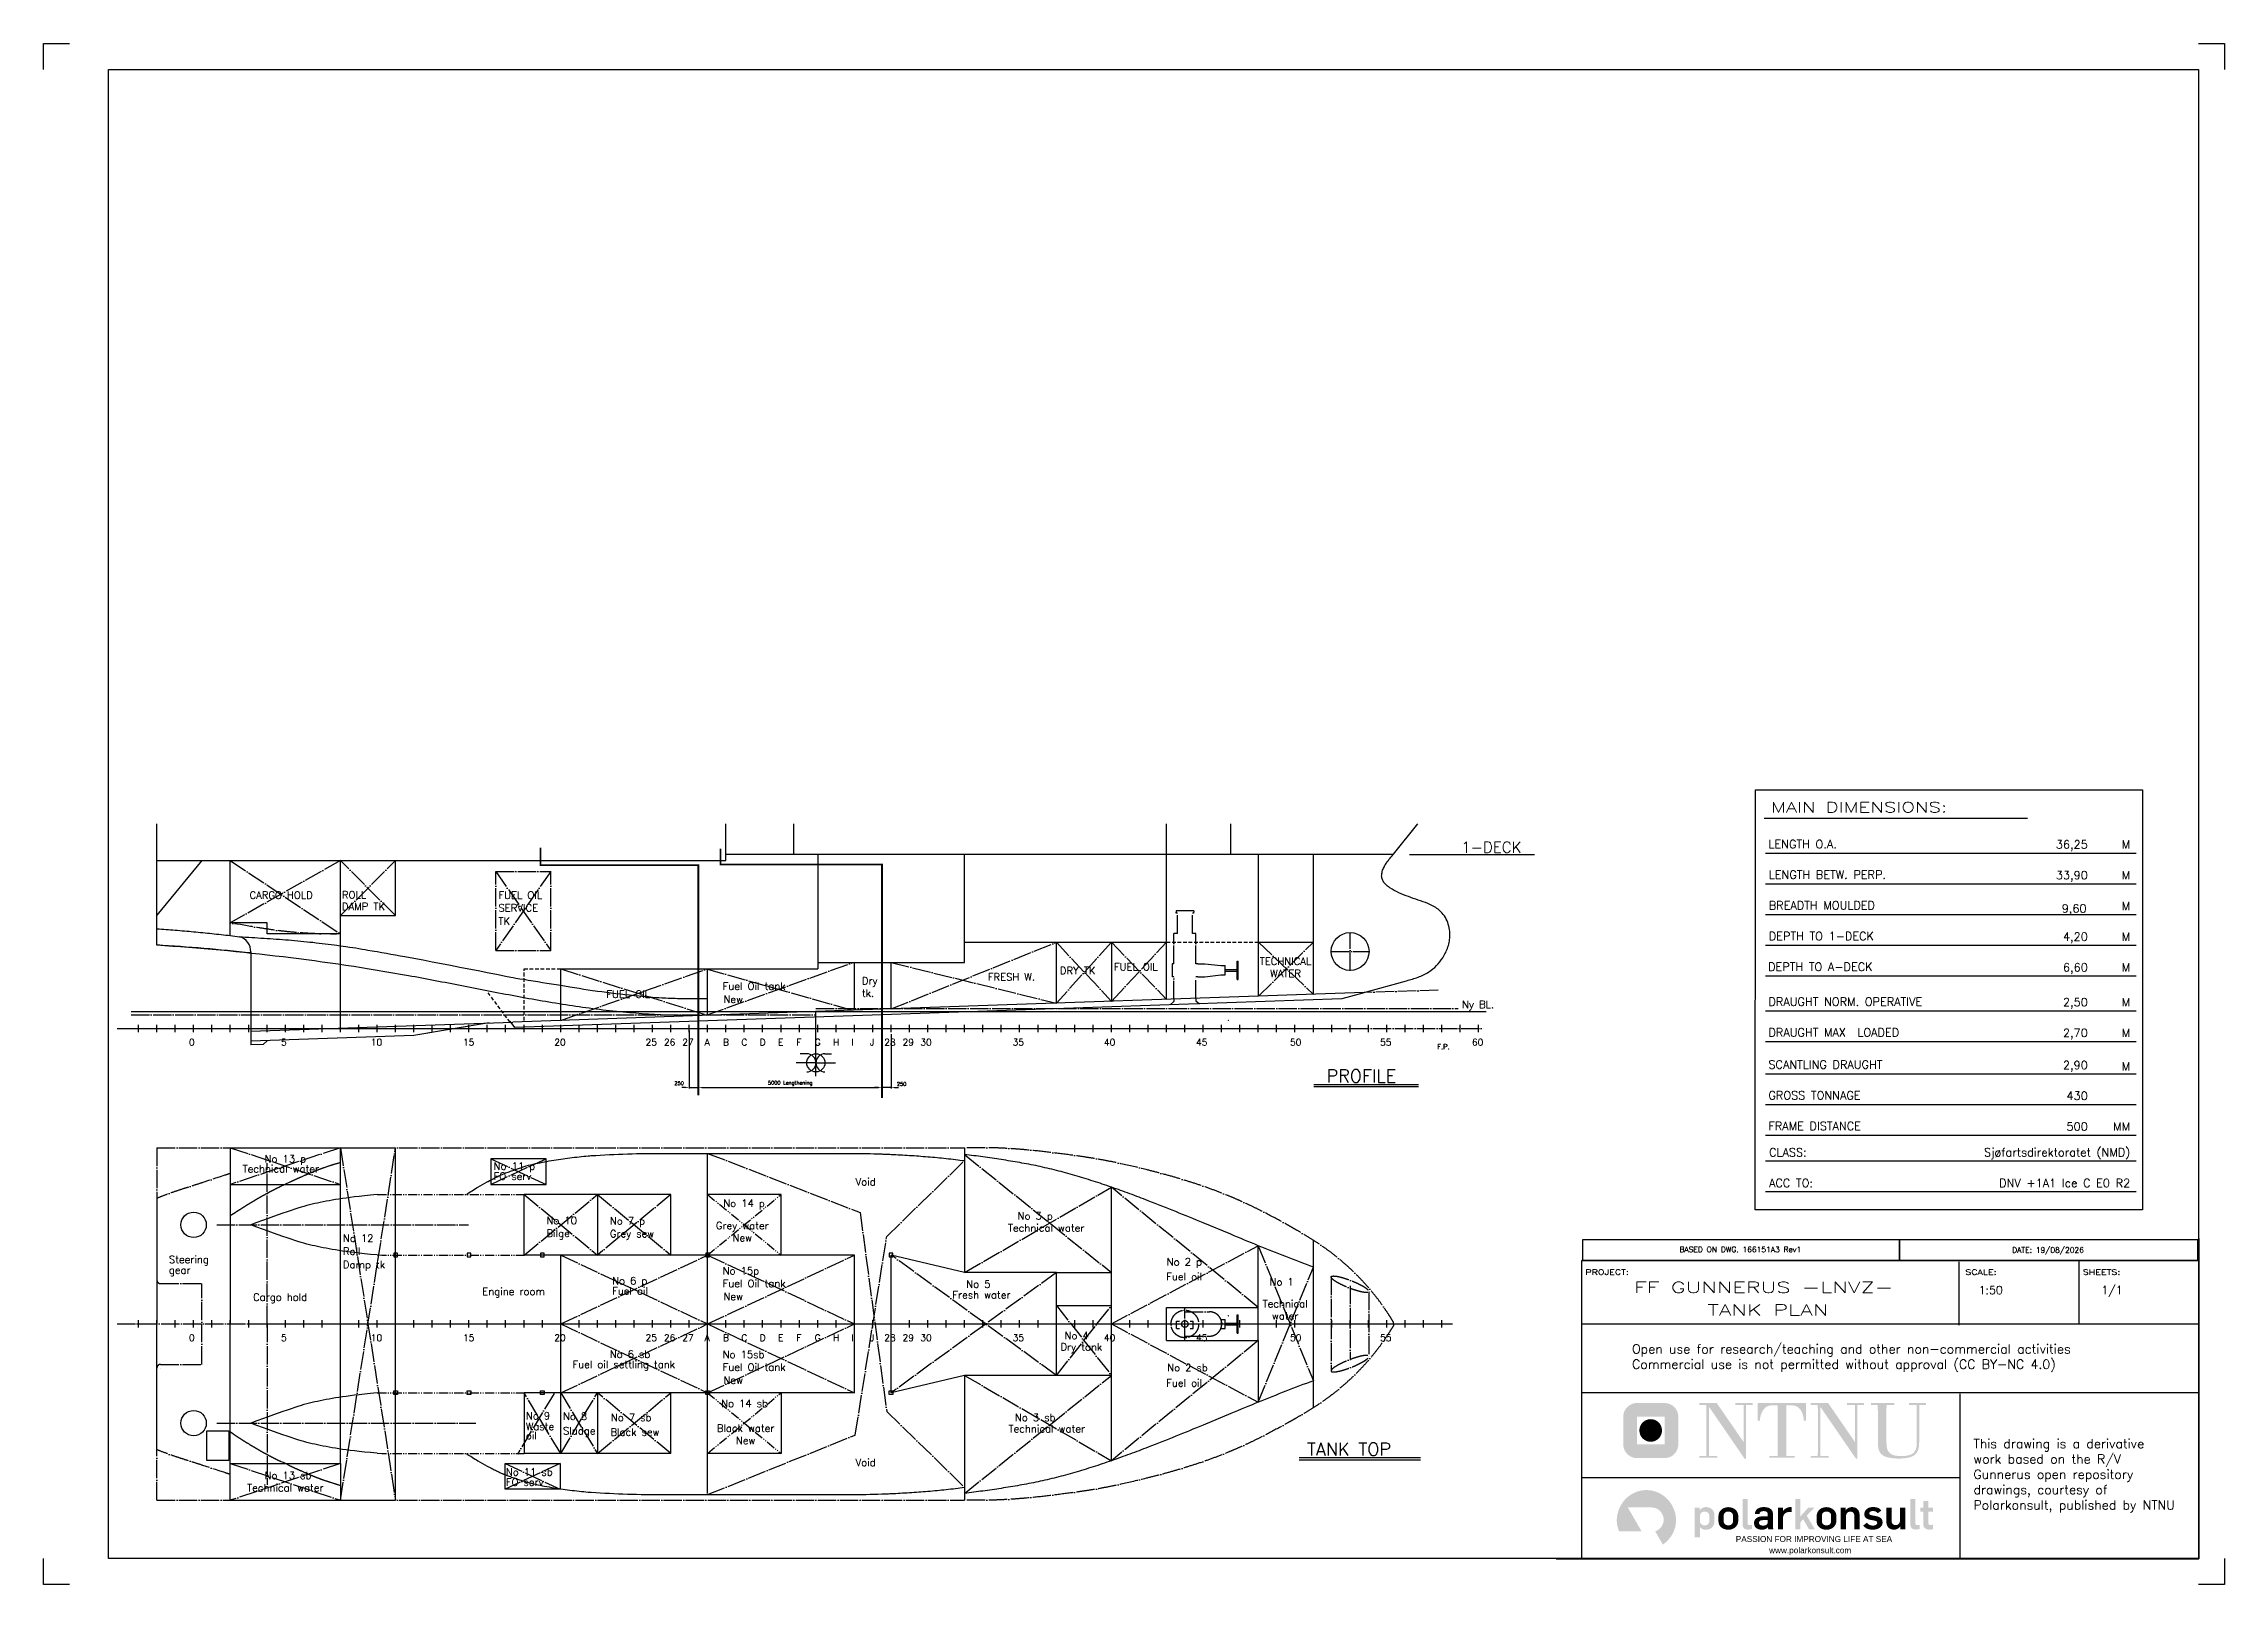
# Model space of a CAD drawing. Header units: millimetres. Extents: x -1766 to 57634, y -706 to 41248.
import ezdxf
from ezdxf.enums import TextEntityAlignment as Align

# ---------------------------------------------------------------- set-up
doc = ezdxf.new("R2010")
doc.units = ezdxf.units.MM
doc.header["$LTSCALE"] = 200
for name, pattern in [('0', [0]), ('CENTER', [3, 2.5, -0.25, 0, -0.25]), ('DASHED', [0.75, 0.5, -0.25]), ('PHANTOM', [2.1, 1.25, -0.2, 0.125, -0.2, 0.125, -0.2])]:
    doc.linetypes.add(name, pattern=pattern)
for name, color, linetype in [('% kommentar', 10, 'Continuous'), ('-BHII', 7, 'Continuous'), ('-BHIU', 7, 'Continuous'), ('A0CO1', 1, 'Continuous'), ('BHII', 7, 'Continuous'), ('CENN', 7, 'Continuous'), ('CON1', 7, 'Continuous'), ('GEV_FROZEN', 7, 'Continuous'), ('I0CO2', 2, 'Continuous'), ('LASTLUKE', 1, 'Continuous'), ('S0CE1', 1, 'CENTER'), ('S0CO1', 1, 'Continuous'), ('S0CO2', 2, 'Continuous'), ('S0CO3', 3, 'Continuous'), ('S0CO5', 4, 'Continuous'), ('S0DA1', 1, 'DASHED'), ('S0PH1', 1, 'PHANTOM'), ('S0TX2', 2, 'Continuous'), ('U0CO1', 1, 'Continuous'), ('U0CO2', 2, 'Continuous'), ('VCCNULL', 5, 'Continuous')]:
    doc.layers.add(name, color=color, linetype=linetype)
doc.layers.add('Layer 1', color=1, linetype='Continuous', true_color=0xff0000)
doc.styles.add('18', font='romans', dxfattribs={"height": 180})
doc.styles.add('25', font='romans', dxfattribs={"height": 250})
doc.styles.add('ROMANS', font='romans', dxfattribs={"height": 100})
doc.styles.add('Romans500', font='romans.shx', dxfattribs={"width": 0.8, "height": 500})
doc.styles.add('ROMANT', font='romant', dxfattribs={"width": 1.5, "height": 500})
doc.styles.add('style1', font='arial.ttf', dxfattribs={"height": 2})
doc.dimstyles.get("Standard").update_dxf_attribs({"dimscale": 50, "dimtxt": 2, "dimasz": 2, "dimexe": 0.5, "dimexo": 1, "dimgap": 1, "dimtad": 1, "dimdsep": 46, "dimtxsty": 'ROMANS', "dimcen": 1.5, "dimclrd": 1, "dimclre": 1, "dimclrt": 2, "dimazin": 2, "dimtfac": 1, "dimtmove": 2, "dimatfit": 3, "dimfxl": 1, "dimtvp": 100, "dimtolj": 1, "dimarcsym": 0})

msp = doc.modelspace()

# ---------------------------------------------------------------- texts
at = {"color": 6, "insert": (36868.677, 15183.947), "char_height": 200, "attachment_point": 1, "style": 'ROMANS'}
msp.add_mtext_dynamic_manual_height_columns('Ny BL.', width=3720.80349, gutter_width=1000, heights=[0], dxfattribs=at)
at = {"color": 1, "transparency": 33554687, "char_height": 250, "attachment_point": 1, "style": 'ROMANS'}
for s, insert, width in [('{\\Fromans|c129;O}pen use for research/teaching and other non-commercial activities\\P{\\Fromans|c129;Commercial use is not permitted without approval} ({\\Fromans|c129;CC BY-}NC{\\Fromans|c129; 4.0})', (41500, 5829.919), 14020.59547), ('This drawing is a derivative work based on the R/V Gunnerus open repository drawings, courtesy of Polarkonsult, published by NTNU', (50800, 3248.663), 5995.64317)]:
    msp.add_mtext(s, dxfattribs=dict(at, insert=insert, width=width))
at = {"layer": 'I0CO2', "style": '18'}
for p in [(36191.848, 13866.532), (36193.828, 13866.532)]:
    msp.add_text('F.P.', height=135, dxfattribs=at).set_placement(p)
at = {"layer": 'S0CO3', "style": '25'}
msp.add_text('1-DECK', height=298.8281, dxfattribs=at).set_placement((36849.719, 19216.461))
at = {"layer": 'S0CO5', "style": '25'}
for s, p in [('PROFILE', (33179.949, 12961.947)), ('TANK TOP', (32645.974, 2798.378))]:
    msp.add_text(s, height=351.5625, dxfattribs=at).set_placement(p)
at = {"layer": 'S0TX2', "color": 2, "style": '18'}
for s, p in [('CARGO HOLD', (3842.664, 17963.98)), ('ROLL', (6359.126, 17966.536)), ('DAMP TK', (6359.126, 17653.391)), ('FUEL OIL', (10622.025, 17963.98)), ('TK', (10622.025, 17255.886)), ('SERVICE', (10622.025, 17613.257)), ('DRY TK', (25915.408, 15905.997)), ('FUEL OIL', (27389.088, 16007.513)), ('FUEL OIL', (13561.6, 15264.039)), ('Fuel Oil tank', (16730.568, 15482.202)), ('FRESH W.', (23953.653, 15732.756)), ('New', (16752.236, 15127.09)), ('No 13 p', (4252.634, 10781.532)), ('No 11 p', (10492.338, 10583.749)), ('FO serv', (10492.338, 10307.276)), ('Void', (20350.392, 10154.357)), ('No 14 p', (16748.934, 9570.535)), ('No 10', (11930.868, 9099.703)), ('Bilge', (11930.868, 8754.111)), ('Grey sew', (13656.636, 8743.404)), ('No 7 p', (13656.636, 9088.996)), ('No 3 p', (24765.25, 9226.958)), ('No 12', (6387.583, 8618.33)), ('Roll', (6387.583, 8264.294)), ('Steering ', (1647.609, 8039.924)), ('gear', (1647.609, 7750.76)), ('Damp tk', (6387.583, 7900.732)), ('No 15p ', (16730.568, 7731.6)), ('Fuel oil', (28812.05, 7574.458)), ('No 2 p', (28825.968, 7975.256)), ('Cargo hold', (3939.608, 7015.509)), ('Engine room', (10183.347, 7168.417)), ('No 6 p', (13718.549, 7459.769)), ('Fuel oil', (13718.549, 7183.296)), ('Fuel Oil tank', (16730.568, 7388.603)), ('New', (16752.236, 7033.491)), ('Fresh water', (22985.715, 7076.454)), ('No 5', (23366.031, 7370.207)), ('No 1', (31625.653, 7430.51)), ('No 4', (26041.475, 5967.596)), ('Fuel oil settling tank', (12640.015, 5184.821)), ('No 6 sb', (13654.581, 5461.294)), ('No 15sb ', (16730.568, 5452.964)), ('Dry tank', (25930.125, 5659.93)), ('Fuel Oil tank', (16730.568, 5109.966)), ('New', (16752.236, 4754.854)), ('Fuel oil', (28812.05, 4677.151)), ('No 2 sb', (28839.887, 5094.783)), ('No 14 sb', (16688.817, 4120.939)), ('Waste ', (11368.726, 3492.051)), ('No 9', (11368.726, 3785.804)), ('Sludge', (12381.77, 3374.069)), ('No 8', (12381.77, 3771.499)), ('No 7 sb', (13686.525, 3737.412)), ('No 3 sb', (24692.341, 3738.185)), ('oil', (11370.751, 3243.643)), ('Black sew', (13673.217, 3339.982)), ('No 11 sb', (10824.428, 2253.432)), ('Void', (20350.392, 2514.357)), ('No 13 sb', (4252.634, 2161.856)), ('FO serv', (10824.428, 1976.959))]:
    msp.add_text(s, height=200, dxfattribs=at).set_placement(p)
for p in [(4696.396, 10508.015), (25542.964, 8897.946), (25559.306, 3429.574), (4818.635, 1823.989)]:
    msp.add_text('Technical water', height=200, dxfattribs=at).set_placement(p, align=Align.CENTER)
at = {"layer": 'S0TX2', "style": 'Romans500'}
msp.add_text('BASED ON DWG. 166151A3 Rev1', height=150, dxfattribs=at).set_placement((44449.94, 8413.198), align=Align.MIDDLE_CENTER)
at = {"layer": 'S0TX2', "transparency": 33554687, "style": 'Romans500'}
msp.add_text('DATE: 19/08/2026', height=150, dxfattribs=at).set_placement((52830.468, 8399.48), align=Align.MIDDLE_CENTER)
at = {"layer": 'S0TX2', "insert": (35230.688, 22249.409), "char_height": 270, "attachment_point": 1, "style": 'ROMANS'}
msp.add_mtext_dynamic_manual_height_columns('\\pxql; ', width=22075.60657, gutter_width=12.5, heights=[0], dxfattribs=at)
at = {"layer": 'S0TX2', "color": 2, "char_height": 200, "width": 1094.6521, "attachment_point": 2, "style": '18'}
for s, insert in [('TECHNICAL WATER', (32061.516, 16361.862)), ('Technical water', (32052.087, 7036.75))]:
    msp.add_mtext(s, dxfattribs=dict(at, insert=insert))
at = {"layer": 'S0TX2', "color": 2, "char_height": 200, "attachment_point": 1, "style": '18'}
for s, width, insert in [('Dry\\Ptk.', 3494.1918, (20521.763, 15828.851)), ('\\pxqc;Grey water\\PNew', 2358.41495, (16085.382, 9163.439)), ('\\pxqc;Black water\\PNew', 2358.41495, (16175.974, 3645.836))]:
    msp.add_mtext_dynamic_manual_height_columns(s, width=width, gutter_width=1000, heights=[0], dxfattribs=dict(at, insert=insert))

# ---------------------------------------------------------------- blocks, each defined once
blk = doc.blocks.new('*U10')
at = {"layer": '-BHII'}
for p, q in [((0, 10), (40, 10)), ((0, -10), (40, -10))]:
    blk.add_line(p, q, dxfattribs=at)
at = {"layer": '-BHIU'}
for p, q in [((0, 10), (0, -10)), ((40, 10), (40, -10))]:
    blk.add_line(p, q, dxfattribs=at)
blk = doc.blocks.new('VCCISYMB')
at = {"layer": 'VCCNULL'}
for p, q in [((0, 2), (-0.2, 1.2)), ((0, 2), (0.2, 1.2)), ((0, 2), (0, 0)), ((0, 0), (4, 0)), ((4, 0), (3.2, 0.2)), ((4, 0), (3.2, -0.2))]:
    blk.add_line(p, q, dxfattribs=at)
blk = doc.blocks.new('*U11')
blk.add_blockref('VCCISYMB', (0, 0))
at = {"layer": 'GEV_FROZEN', "xscale": 0.1000000000003638, "yscale": 0.1000000000003638, "zscale": 0.1000000000003638}
blk.add_blockref('*U10', (0, 0), dxfattribs=at)
blk = doc.blocks.new('*U9')
at = {"layer": 'BHII'}
blk.add_lwpolyline([(-6, -4), (0, -8), (6, -4), (6, 4), (0, 8), (-6, 4)], close=True, dxfattribs=at)
at = {"layer": 'CENN'}
for p, q in [((-11, 0), (11, 0)), ((0, 11), (0, -11))]:
    blk.add_line(p, q, dxfattribs=at)
at = {"layer": 'CON1'}
blk.add_circle((0, 0), 6.5, dxfattribs=at)
blk = doc.blocks.new('*U8')
at = {"layer": 'BHII'}
for radius in [8, 4.2]:
    blk.add_circle((0, 0), radius, dxfattribs=at)
at = {"layer": 'CENN'}
for p, q in [((-11, 0), (11, 0)), ((0, 11), (0, -11))]:
    blk.add_line(p, q, dxfattribs=at)
blk = doc.blocks.new('A$C64097268')
at = {"layer": 'LASTLUKE', "color": 2}
for p, q in [((-1500, -100), (-1500, 100)), ((-1000, -100), (-1000, 100)), ((-500, -100), (-500, 100)), ((0, -100), (0, 100)), ((500, -100), (500, 100)), ((1000, -100), (1000, 100)), ((1500, -100), (1500, 100)), ((2000, -100), (2000, 100)), ((2500, -100), (2500, 100)), ((3000, -100), (3000, 100)), ((3500, -100), (3500, 100)), ((4000, -100), (4000, 100)), ((4500, -100), (4500, 100)), ((5000, -100), (5000, 100)), ((5500, -100), (5500, 100)), ((6000, -100), (6000, 100)), ((6500, -100), (6500, 100)), ((7000, -100), (7000, 100)), ((7500, -100), (7500, 100)), ((8000, -100), (8000, 100)), ((8500, -100), (8500, 100)), ((9000, -100), (9000, 100)), ((9500, -100), (9500, 100)), ((10000, -100), (10000, 100)), ((10500, -100), (10500, 100)), ((11000, -100), (11000, 100)), ((11500, -100), (11500, 100)), ((12000, -100), (12000, 100)), ((12500, -100), (12500, 100)), ((13000, -100), (13000, 100)), ((13500, -100), (13500, 100)), ((14000, -100), (14000, 100)), ((14500, -100), (14500, 100)), ((15000, -100), (15000, 100)), ((15500, -100), (15500, 100)), ((16000, -100), (16000, 100)), ((16500, -100), (16500, 100)), ((17000, -100), (17000, 100)), ((17500, -100), (17500, 100)), ((18000, -100), (18000, 100)), ((18500, -100), (18500, 100)), ((19000, -100), (19000, 100)), ((19500, -100), (19500, 100)), ((20000, -100), (20000, 100)), ((20500, -100), (20500, 100)), ((21000, -100), (21000, 100)), ((21500, -100), (21500, 100)), ((22000, -100), (22000, 100)), ((22500, -100), (22500, 100)), ((23000, -100), (23000, 100)), ((23500, -100), (23500, 100)), ((24000, -100), (24000, 100)), ((24500, -100), (24500, 100)), ((25000, -100), (25000, 100)), ((25500, -100), (25500, 100)), ((26000, -100), (26000, 100)), ((26500, -100), (26500, 100)), ((27000, -100), (27000, 100)), ((27500, -100), (27500, 100)), ((28000, -100), (28000, 100)), ((28500, -100), (28500, 100)), ((29000, -100), (29000, 100)), ((29500, -100), (29500, 100)), ((30000, -100), (30000, 100)), ((30500, -100), (30500, 100)), ((31000, -100), (31000, 100)), ((31500, -100), (31500, 100)), ((32000, -100), (32000, 100)), ((32500, -100), (32500, 100)), ((33000, -100), (33000, 100)), ((33500, -100), (33500, 100)), ((34000, -100), (34000, 100)), ((34500, -100), (34500, 100)), ((35000, -100), (35000, 100))]:
    blk.add_line(p, q, dxfattribs=at)
at = {"layer": 'S0CE1'}
blk.add_line((-2084, 0), (35129, 0), dxfattribs=at)
at = {"extrusion": (0, 0, -1), "zscale": -1, "rotation": 256.254441529272}
blk.add_blockref('*U11', (-28183, 228), dxfattribs=at)
at = {"layer": 'GEV_FROZEN', "extrusion": (0, 0, -1), "xscale": 0.09999999997671694, "yscale": 0.09999999997671694, "zscale": -0.09999999999998713}
for name in ['*U9', '*U8']:
    blk.add_blockref(name, (-27120, 14), dxfattribs=at)
at = {"layer": 'LASTLUKE', "color": 2, "style": '18'}
for s, p in [('0', (-128, -464)), ('5', (2382, -464)), ('10', (4828, -464)), ('15', (7338, -464)), ('20', (9825, -464)), ('25', (12311, -464)), ('26', (12811, -464)), ('27', (13311, -464)), ('28', (18811, -464)), ('29', (19311, -464)), ('30', (19797, -464)), ('35', (22308, -464)), ('40', (24796, -464)), ('45', (27306, -464)), ('50', (29866, -464)), ('55', (32320, -464)), ('60', (34820, -464))]:
    blk.add_text(s, height=180, dxfattribs=at).set_placement(p)
at = {"layer": 'LASTLUKE', "color": 3, "style": '18'}
for s, p in [('A', (13919, -464)), ('B', (14419, -464)), ('C', (14919, -464)), ('D', (15419, -464)), ('E', (15919, -464)), ('F', (16419, -464)), ('G', (16919, -464)), ('H', (17419, -464)), ('I', (17919, -464)), ('J', (18419, -464))]:
    blk.add_text(s, height=180, dxfattribs=at).set_placement(p)
blk = doc.blocks.new('*D13')
at = {"layer": 'DEFPOINTS', "color": 0, "transparency": 16777216}
for p in [(16070, 14428), (21070, 14428), (21070, 12820)]:
    blk.add_point(p, dxfattribs=at)
at = {"layer": 'S0CO1', "color": 1, "lineweight": -2, "transparency": 16777216}
for p, q in [((16070, 14378), (16070, 12795)), ((21070, 14378), (21070, 12795)), ((16170, 12820), (20970, 12820))]:
    blk.add_line(p, q, dxfattribs=at)
at = {"layer": 'S0CO1', "color": 1, "transparency": 16777216}
for points in [[(16170, 12836), (16170, 12803), (16070, 12820)], [(20970, 12836), (20970, 12803), (21070, 12820)]]:
    blk.add_solid(points, dxfattribs=at)
at = {"layer": 'S0CO1', "color": 2, "transparency": 16777216, "insert": (18570, 12936), "char_height": 100, "attachment_point": 5, "style": 'ROMANS'}
blk.add_mtext('\\A1;5000 Lengthening', dxfattribs=at)
blk = doc.blocks.new('A$C10F6703F')
at = {"layer": 'U0CO1'}
for p, q in [((17950, -6206), (17950, -3700)), ((17950, -5684), (17183, -5684)), ((17596, -5330), (17343, -5330)), ((17950, -5684), (18717, -5684)), ((18304, -5330), (18557, -5330))]:
    blk.add_line(p, q, dxfattribs=at)
blk.add_circle((17950, -5684), 354, dxfattribs=at)
for centre, start, end in [((17596, -5684), 270, 90), ((18304, -5684), 90, 270)]:
    blk.add_arc(centre, 354, start, end, dxfattribs=at)
blk = doc.blocks.new('A2')
at = {"color": 2}
for p, q in [((0, 41954.339988), (706.30202, 41954.339988)), ((0, 41248.037968), (0, 41954.339988)), ((58693.697862, 41954.339988), (59399.999882, 41954.339988)), ((59399.999882, 41954.339988), (59399.999882, 41248.037968)), ((0, 0), (0, 706.30202)), ((59399.999882, 706.30202), (59399.999882, 0)), ((706.30202, 0), (0, 0)), ((59399.999882, 0), (58693.697862, 0))]:
    blk.add_line(p, q, dxfattribs=at)
at = {"color": 7}
for p, q in [((1765.75505, 41248.037968), (58693.697862, 41248.037968)), ((1765.75505, 706.30202), (1765.75505, 41248.037968)), ((58693.697862, 41248.037968), (58693.697862, 706.30202)), ((58693.697862, 706.30202), (1765.75505, 706.30202))]:
    blk.add_line(p, q, dxfattribs=at)
blk = doc.blocks.new('*U5')
at = {"layer": '-BHII'}
for p, q in [((0, 10), (40, 10)), ((0, -10), (40, -10))]:
    blk.add_line(p, q, dxfattribs=at)
at = {"layer": '-BHIU'}
for p, q in [((0, 10), (0, -10)), ((40, 10), (40, -10))]:
    blk.add_line(p, q, dxfattribs=at)
blk = doc.blocks.new('*U6')
blk.add_blockref('VCCISYMB', (0, 0))
at = {"layer": 'GEV_FROZEN', "xscale": 0.1000000000003638, "yscale": 0.1000000000003638, "zscale": 0.1000000000003638}
blk.add_blockref('*U5', (0, 0), dxfattribs=at)
blk = doc.blocks.new('*U4')
at = {"layer": 'BHII'}
blk.add_lwpolyline([(-6, -4), (0, -8), (6, -4), (6, 4), (0, 8), (-6, 4)], close=True, dxfattribs=at)
at = {"layer": 'CENN'}
for p, q in [((-11, 0), (11, 0)), ((0, 11), (0, -11))]:
    blk.add_line(p, q, dxfattribs=at)
at = {"layer": 'CON1'}
blk.add_circle((0, 0), 6.5, dxfattribs=at)
blk = doc.blocks.new('*U3')
at = {"layer": 'BHII'}
for radius in [8, 4.2]:
    blk.add_circle((0, 0), radius, dxfattribs=at)
at = {"layer": 'CENN'}
for p, q in [((-11, 0), (11, 0)), ((0, 11), (0, -11))]:
    blk.add_line(p, q, dxfattribs=at)
blk = doc.blocks.new('A$C4F4610A3')
at = {"layer": 'LASTLUKE', "color": 2}
for p, q in [((-1500, -100), (-1500, 100)), ((-1000, -100), (-1000, 100)), ((-500, -100), (-500, 100)), ((0, -100), (0, 100)), ((500, -100), (500, 100)), ((1000, -100), (1000, 100)), ((1500, -100), (1500, 100)), ((2000, -100), (2000, 100)), ((2500, -100), (2500, 100)), ((3000, -100), (3000, 100)), ((3500, -100), (3500, 100)), ((4000, -100), (4000, 100)), ((4500, -100), (4500, 100)), ((5000, -100), (5000, 100)), ((5500, -100), (5500, 100)), ((6000, -100), (6000, 100)), ((6500, -100), (6500, 100)), ((7000, -100), (7000, 100)), ((7500, -100), (7500, 100)), ((8000, -100), (8000, 100)), ((8500, -100), (8500, 100)), ((9000, -100), (9000, 100)), ((9500, -100), (9500, 100)), ((10000, -100), (10000, 100)), ((10500, -100), (10500, 100)), ((11000, -100), (11000, 100)), ((11500, -100), (11500, 100)), ((12000, -100), (12000, 100)), ((12500, -100), (12500, 100)), ((13000, -100), (13000, 100)), ((13500, -100), (13500, 100)), ((14000, -100), (14000, 100)), ((14500, -100), (14500, 100)), ((15000, -100), (15000, 100)), ((15500, -100), (15500, 100)), ((16000, -100), (16000, 100)), ((16500, -100), (16500, 100)), ((17000, -100), (17000, 100)), ((17500, -100), (17500, 100)), ((18000, -100), (18000, 100)), ((18500, -100), (18500, 100)), ((19000, -100), (19000, 100)), ((19500, -100), (19500, 100)), ((20000, -100), (20000, 100)), ((20500, -100), (20500, 100)), ((21000, -100), (21000, 100)), ((21500, -100), (21500, 100)), ((22000, -100), (22000, 100)), ((22500, -100), (22500, 100)), ((23000, -100), (23000, 100)), ((23500, -100), (23500, 100)), ((24000, -100), (24000, 100)), ((24500, -100), (24500, 100)), ((25000, -100), (25000, 100)), ((25500, -100), (25500, 100)), ((26000, -100), (26000, 100)), ((26500, -100), (26500, 100)), ((27000, -100), (27000, 100)), ((27500, -100), (27500, 100)), ((28000, -100), (28000, 100)), ((28500, -100), (28500, 100)), ((29000, -100), (29000, 100)), ((29500, -100), (29500, 100)), ((30000, -100), (30000, 100)), ((30500, -100), (30500, 100)), ((31000, -100), (31000, 100)), ((31500, -100), (31500, 100)), ((32000, -100), (32000, 100)), ((32500, -100), (32500, 100)), ((33000, -100), (33000, 100)), ((33500, -100), (33500, 100)), ((34000, -100), (34000, 100))]:
    blk.add_line(p, q, dxfattribs=at)
at = {"layer": 'S0CE1'}
blk.add_line((-2084, 0), (34238, 0), dxfattribs=at)
at = {"extrusion": (0, 0, -1), "zscale": -1, "rotation": 256.254441529272}
blk.add_blockref('*U6', (-28183, 228), dxfattribs=at)
at = {"layer": 'GEV_FROZEN', "extrusion": (0, 0, -1), "xscale": 0.09999999997671694, "yscale": 0.09999999997671694, "zscale": -0.09999999999998713}
for name in ['*U4', '*U3']:
    blk.add_blockref(name, (-27120, 14), dxfattribs=at)
at = {"layer": 'LASTLUKE', "color": 2, "style": '18'}
for s, p in [('0', (-128, -464)), ('5', (2382, -464)), ('10', (4828, -464)), ('15', (7338, -464)), ('20', (9825, -464)), ('25', (12311, -464)), ('26', (12811, -464)), ('27', (13311, -464)), ('28', (18811, -464)), ('29', (19311, -464)), ('30', (19797, -464)), ('35', (22308, -464)), ('40', (24796, -464)), ('45', (27306, -464)), ('50', (29866, -464)), ('55', (32320, -464))]:
    blk.add_text(s, height=180, dxfattribs=at).set_placement(p)
at = {"layer": 'LASTLUKE', "color": 3, "style": '18'}
for s, p in [('A', (13919, -464)), ('B', (14419, -464)), ('C', (14919, -464)), ('D', (15419, -464)), ('E', (15919, -464)), ('F', (16419, -464)), ('G', (16919, -464)), ('H', (17419, -464)), ('I', (17919, -464)), ('J', (18419, -464))]:
    blk.add_text(s, height=180, dxfattribs=at).set_placement(p)
blk = doc.blocks.new('A$Ce4b58fa5')
at = {"layer": 'Layer 1', "true_color": 0x0091b3, "extrusion": (0, 0, -1)}
blk.add_hatch(color=142, dxfattribs=at).paths.add_polyline_path([(-25.66, 13.38), (-25.65, 13.12), (-25.64, 12.87), (-25.61, 12.61), (-25.58, 12.36), (-25.54, 12.11), (-25.49, 11.87), (-25.44, 11.63), (-25.38, 11.39), (-25.31, 11.15), (-25.23, 10.92), (-25.15, 10.69), (-25.06, 10.46), (-24.97, 10.24), (-24.86, 10.02), (-24.75, 9.8), (-24.64, 9.59), (-24.52, 9.38), (-24.39, 9.17), (-24.26, 8.97), (-24.12, 8.78), (-23.97, 8.58), (-23.82, 8.4), (-23.67, 8.21), (-23.51, 8.03), (-23.34, 7.86), (-23.17, 7.69), (-23, 7.53), (-22.82, 7.37), (-22.63, 7.22), (-22.44, 7.07), (-22.25, 6.93), (-22.05, 6.79), (-19.96, 10.4), (-20.03, 10.42), (-20.09, 10.44), (-20.15, 10.47), (-20.21, 10.49), (-20.27, 10.52), (-20.33, 10.54), (-20.39, 10.57), (-20.45, 10.6), (-20.5, 10.63), (-20.56, 10.66), (-20.62, 10.69), (-20.67, 10.73), (-20.73, 10.76), (-20.78, 10.79), (-20.84, 10.83), (-20.89, 10.87), (-20.94, 10.91), (-20.99, 10.95), (-21.04, 10.99), (-21.09, 11.03), (-21.14, 11.07), (-21.19, 11.11), (-21.23, 11.16), (-21.28, 11.2), (-21.33, 11.25), (-21.37, 11.29), (-21.41, 11.34), (-21.46, 11.39), (-21.5, 11.44), (-21.54, 11.49), (-21.58, 11.54), (-21.62, 11.59), (-21.66, 11.64), (-21.69, 11.69), (-21.73, 11.75), (-21.76, 11.8), (-21.8, 11.86), (-21.83, 11.91), (-21.86, 11.97), (-21.89, 12.03), (-21.92, 12.08), (-21.95, 12.14), (-21.98, 12.2), (-22, 12.26), (-22.03, 12.32), (-22.05, 12.38), (-22.08, 12.44), (-22.1, 12.5), (-22.12, 12.57), (-22.14, 12.63), (-22.15, 12.69), (-22.17, 12.76), (-22.19, 12.82), (-22.2, 12.89), (-22.21, 12.95), (-22.22, 13.02), (-22.24, 13.09), (-22.24, 13.15), (-22.25, 13.22), (-22.26, 13.29), (-22.26, 13.36), (-22.27, 13.42), (-22.27, 13.49), (-22.27, 13.56), (-22.27, 13.64), (-22.27, 13.71), (-22.26, 13.79), (-22.26, 13.86), (-22.25, 13.93), (-22.24, 14.01), (-22.23, 14.08), (-22.22, 14.15), (-22.2, 14.22), (-22.19, 14.29), (-22.17, 14.36), (-22.15, 14.44), (-22.13, 14.51), (-22.11, 14.58), (-22.09, 14.64), (-22.06, 14.71), (-22.04, 14.78), (-22.01, 14.85), (-21.98, 14.91), (-21.95, 14.98), (-21.92, 15.04), (-21.89, 15.11), (-21.85, 15.17), (-21.82, 15.23), (-21.78, 15.29), (-21.74, 15.35), (-21.71, 15.41), (-21.67, 15.47), (-21.62, 15.53), (-21.58, 15.59), (-21.54, 15.64), (-21.49, 15.7), (-21.45, 15.75), (-21.4, 15.8), (-21.35, 15.86), (-21.3, 15.91), (-21.25, 15.96), (-21.2, 16), (-21.15, 16.05), (-21.09, 16.1), (-21.04, 16.14), (-20.98, 16.19), (-20.92, 16.23), (-20.87, 16.27), (-20.81, 16.31), (-20.75, 16.35), (-20.69, 16.39), (-20.63, 16.43), (-20.57, 16.46), (-20.5, 16.5), (-20.44, 16.53), (-20.38, 16.56), (-20.31, 16.59), (-20.24, 16.62), (-20.18, 16.65), (-20.11, 16.67), (-20.04, 16.7), (-19.97, 16.72), (-19.9, 16.74), (-19.83, 16.76), (-19.76, 16.78), (-19.69, 16.8), (-19.62, 16.81), (-19.55, 16.83), (-19.47, 16.84), (-19.4, 16.85), (-19.33, 16.86), (-19.25, 16.87), (-19.18, 16.87), (-19.1, 16.88), (-19.03, 16.88), (-18.95, 16.88), (-12.52, 16.88), (-13.33, 15.47), (-16.29, 10.35), (-10.15, 10.35), (-10.08, 10.53), (-10.01, 10.7), (-9.95, 10.88), (-9.89, 11.07), (-9.83, 11.25), (-9.78, 11.43), (-9.73, 11.62), (-9.69, 11.81), (-9.65, 12), (-9.61, 12.19), (-9.58, 12.39), (-9.56, 12.58), (-9.54, 12.78), (-9.52, 12.98), (-9.51, 13.18), (-9.51, 13.38), (-9.51, 13.58), (-9.52, 13.79), (-9.54, 13.99), (-9.56, 14.19), (-9.58, 14.4), (-9.61, 14.59), (-9.65, 14.79), (-9.69, 14.99), (-9.73, 15.18), (-9.77, 15.38), (-9.83, 15.57), (-9.88, 15.76), (-9.94, 15.94), (-10, 16.13), (-10.07, 16.31), (-10.14, 16.49), (-10.22, 16.67), (-10.3, 16.85), (-10.38, 17.02), (-10.47, 17.2), (-10.56, 17.37), (-10.65, 17.53), (-10.75, 17.7), (-10.85, 17.86), (-10.96, 18.02), (-11.07, 18.18), (-11.18, 18.33), (-11.29, 18.48), (-11.41, 18.63), (-11.53, 18.78), (-11.66, 18.92), (-11.78, 19.06), (-11.92, 19.2), (-12.05, 19.33), (-12.19, 19.46), (-12.33, 19.59), (-12.47, 19.71), (-12.61, 19.83), (-12.76, 19.95), (-12.91, 20.06), (-13.06, 20.17), (-13.22, 20.28), (-13.38, 20.38), (-13.54, 20.48), (-13.7, 20.58), (-13.87, 20.67), (-14.03, 20.76), (-14.2, 20.84), (-14.37, 20.92), (-14.55, 21), (-14.72, 21.07), (-14.9, 21.14), (-15.08, 21.2), (-15.26, 21.26), (-15.45, 21.31), (-15.63, 21.36), (-15.82, 21.41), (-16.01, 21.45), (-16.2, 21.49), (-16.39, 21.52), (-16.58, 21.55), (-16.78, 21.57), (-16.97, 21.59), (-17.17, 21.6), (-17.38, 21.61), (-17.58, 21.61), (-17.79, 21.61), (-18, 21.6), (-18.2, 21.59), (-18.39, 21.57), (-18.59, 21.55), (-18.78, 21.52), (-18.97, 21.49), (-19.16, 21.45), (-19.35, 21.41), (-19.54, 21.36), (-19.72, 21.31), (-19.91, 21.26), (-20.09, 21.2), (-20.27, 21.14), (-20.45, 21.07), (-20.62, 21), (-20.79, 20.92), (-20.97, 20.84), (-21.14, 20.76), (-21.3, 20.67), (-21.47, 20.58), (-21.63, 20.48), (-21.79, 20.38), (-21.95, 20.28), (-22.11, 20.17), (-22.26, 20.06), (-22.41, 19.95), (-22.56, 19.83), (-22.7, 19.71), (-22.84, 19.59), (-22.98, 19.46), (-23.12, 19.33), (-23.25, 19.2), (-23.38, 19.06), (-23.51, 18.92), (-23.64, 18.78), (-23.76, 18.63), (-23.88, 18.48), (-23.99, 18.33), (-24.1, 18.18), (-24.21, 18.02), (-24.32, 17.86), (-24.42, 17.7), (-24.52, 17.53), (-24.61, 17.37), (-24.7, 17.2), (-24.79, 17.02), (-24.87, 16.85), (-24.95, 16.67), (-25.03, 16.49), (-25.1, 16.31), (-25.17, 16.13), (-25.23, 15.94), (-25.29, 15.76), (-25.34, 15.57), (-25.39, 15.38), (-25.44, 15.18), (-25.48, 14.99), (-25.52, 14.79), (-25.56, 14.59), (-25.59, 14.4), (-25.61, 14.19), (-25.63, 13.99), (-25.65, 13.79), (-25.66, 13.58)], flags=0)
at = {"layer": 'Layer 1', "true_color": 0x0091b3}
for points in [[(45.2, 10.88), (45.27, 10.88), (45.35, 10.88), (45.42, 10.88), (45.49, 10.89), (45.64, 10.91), (45.79, 10.93), (45.94, 10.95), (46.08, 10.98), (46.21, 11.01), (46.33, 11.04), (46.33, 12.11), (46.01, 12.08), (45.94, 12.07), (45.86, 12.07), (45.78, 12.07), (45.69, 12.06), (45.67, 12.06), (45.65, 12.06), (45.64, 12.07), (45.62, 12.07), (45.6, 12.07), (45.59, 12.07), (45.57, 12.07), (45.56, 12.07), (45.54, 12.08), (45.53, 12.08), (45.51, 12.08), (45.5, 12.09), (45.49, 12.09), (45.47, 12.09), (45.46, 12.1), (45.45, 12.1), (45.44, 12.11), (45.42, 12.11), (45.41, 12.12), (45.4, 12.12), (45.39, 12.13), (45.38, 12.13), (45.37, 12.14), (45.36, 12.15), (45.35, 12.15), (45.34, 12.16), (45.33, 12.17), (45.32, 12.18), (45.31, 12.18), (45.31, 12.19), (45.3, 12.2), (45.29, 12.21), (45.28, 12.22), (45.28, 12.22), (45.27, 12.23), (45.26, 12.24), (45.26, 12.25), (45.25, 12.26), (45.25, 12.27), (45.24, 12.28), (45.24, 12.29), (45.23, 12.3), (45.23, 12.31), (45.22, 12.32), (45.22, 12.33), (45.21, 12.34), (45.21, 12.35), (45.21, 12.36), (45.2, 12.37), (45.2, 12.38), (45.2, 12.39), (45.19, 12.41), (45.19, 12.42), (45.19, 12.43), (45.19, 12.44), (45.19, 12.45), (45.18, 12.46), (45.18, 12.48), (45.18, 12.5), (45.18, 12.52), (45.18, 12.55), (45.18, 19.18), (43.77, 19.18), (43.77, 12.54), (43.77, 12.43), (43.78, 12.31), (43.78, 12.25), (43.78, 12.19), (43.79, 12.12), (43.8, 12.05), (43.81, 11.99), (43.82, 11.92), (43.83, 11.88), (43.84, 11.85), (43.85, 11.81), (43.86, 11.78), (43.87, 11.74), (43.88, 11.71), (43.89, 11.67), (43.9, 11.64), (43.92, 11.61), (43.93, 11.57), (43.95, 11.54), (43.96, 11.51), (43.98, 11.47), (44, 11.44), (44.02, 11.41), (44.04, 11.38), (44.06, 11.35), (44.09, 11.32), (44.1, 11.3), (44.11, 11.29), (44.12, 11.28), (44.14, 11.26), (44.15, 11.25), (44.16, 11.23), (44.18, 11.22), (44.19, 11.21), (44.21, 11.19), (44.22, 11.18), (44.24, 11.17), (44.25, 11.15), (44.27, 11.14), (44.29, 11.13), (44.3, 11.12), (44.32, 11.11), (44.34, 11.09), (44.35, 11.08), (44.37, 11.07), (44.39, 11.06), (44.41, 11.05), (44.43, 11.04), (44.45, 11.03), (44.47, 11.02), (44.49, 11.01), (44.51, 11), (44.53, 10.99), (44.55, 10.98), (44.57, 10.98), (44.6, 10.97), (44.62, 10.96), (44.64, 10.95), (44.69, 10.94), (44.74, 10.93), (44.79, 10.91), (44.85, 10.9), (44.9, 10.9), (44.96, 10.89), (45.02, 10.88), (45.08, 10.88), (45.14, 10.88)], [(58.1, 10.96), (59.51, 10.96), (59.51, 12.83), (60.28, 13.66), (61.86, 10.96), (63.44, 10.96), (61.24, 14.64), (63.35, 16.86), (61.68, 16.86), (59.52, 14.43), (59.51, 19.18), (58.1, 19.18)], [(90.89, 10.88), (90.96, 10.88), (91.04, 10.88), (91.11, 10.88), (91.18, 10.89), (91.33, 10.91), (91.49, 10.93), (91.63, 10.95), (91.77, 10.98), (91.9, 11.01), (92.02, 11.04), (92.02, 12.11), (91.7, 12.08), (91.63, 12.07), (91.55, 12.07), (91.47, 12.07), (91.38, 12.06), (91.36, 12.06), (91.34, 12.06), (91.33, 12.07), (91.31, 12.07), (91.29, 12.07), (91.28, 12.07), (91.26, 12.07), (91.25, 12.07), (91.23, 12.08), (91.22, 12.08), (91.2, 12.08), (91.19, 12.09), (91.18, 12.09), (91.16, 12.09), (91.15, 12.1), (91.14, 12.1), (91.13, 12.11), (91.11, 12.11), (91.1, 12.12), (91.09, 12.12), (91.08, 12.13), (91.07, 12.13), (91.06, 12.14), (91.05, 12.15), (91.04, 12.15), (91.03, 12.16), (91.02, 12.17), (91.01, 12.18), (91.01, 12.18), (91, 12.19), (90.99, 12.2), (90.98, 12.21), (90.97, 12.22), (90.97, 12.22), (90.96, 12.23), (90.95, 12.24), (90.95, 12.25), (90.94, 12.26), (90.94, 12.27), (90.93, 12.28), (90.93, 12.29), (90.92, 12.3), (90.92, 12.31), (90.91, 12.32), (90.91, 12.33), (90.9, 12.34), (90.9, 12.35), (90.9, 12.36), (90.89, 12.37), (90.89, 12.38), (90.89, 12.39), (90.88, 12.41), (90.88, 12.42), (90.88, 12.43), (90.88, 12.44), (90.88, 12.45), (90.88, 12.46), (90.87, 12.48), (90.87, 12.5), (90.87, 12.52), (90.87, 12.55), (90.87, 19.18), (89.46, 19.18), (89.46, 12.54), (89.46, 12.43), (89.47, 12.31), (89.47, 12.25), (89.48, 12.19), (89.48, 12.12), (89.49, 12.05), (89.5, 11.99), (89.51, 11.92), (89.52, 11.88), (89.53, 11.85), (89.54, 11.81), (89.55, 11.78), (89.56, 11.74), (89.57, 11.71), (89.58, 11.67), (89.59, 11.64), (89.61, 11.61), (89.62, 11.57), (89.64, 11.54), (89.65, 11.51), (89.67, 11.47), (89.69, 11.44), (89.71, 11.41), (89.73, 11.38), (89.75, 11.35), (89.78, 11.32), (89.79, 11.3), (89.8, 11.29), (89.81, 11.28), (89.83, 11.26), (89.84, 11.25), (89.85, 11.23), (89.87, 11.22), (89.88, 11.21), (89.9, 11.19), (89.91, 11.18), (89.93, 11.17), (89.94, 11.15), (89.96, 11.14), (89.98, 11.13), (89.99, 11.12), (90.01, 11.11), (90.03, 11.09), (90.04, 11.08), (90.06, 11.07), (90.08, 11.06), (90.1, 11.05), (90.12, 11.04), (90.14, 11.03), (90.16, 11.02), (90.18, 11.01), (90.2, 11), (90.22, 10.99), (90.24, 10.98), (90.27, 10.98), (90.29, 10.97), (90.31, 10.96), (90.33, 10.95), (90.38, 10.94), (90.43, 10.93), (90.48, 10.91), (90.54, 10.9), (90.59, 10.9), (90.65, 10.89), (90.71, 10.88), (90.77, 10.88), (90.83, 10.88)], [(94.62, 10.86), (94.71, 10.87), (94.83, 10.87), (94.96, 10.88), (95.1, 10.89), (95.25, 10.91), (95.39, 10.93), (95.47, 10.94), (95.53, 10.95), (95.6, 10.96), (95.66, 10.98), (95.66, 12.18), (95.56, 12.16), (95.47, 12.15), (95.38, 12.14), (95.3, 12.13), (95.22, 12.13), (95.13, 12.12), (94.93, 12.12), (94.9, 12.12), (94.87, 12.12), (94.84, 12.13), (94.82, 12.13), (94.8, 12.13), (94.79, 12.13), (94.77, 12.13), (94.76, 12.14), (94.75, 12.14), (94.73, 12.14), (94.72, 12.15), (94.71, 12.15), (94.7, 12.15), (94.68, 12.16), (94.67, 12.16), (94.66, 12.16), (94.65, 12.17), (94.64, 12.17), (94.63, 12.18), (94.61, 12.19), (94.6, 12.19), (94.59, 12.2), (94.58, 12.2), (94.57, 12.21), (94.56, 12.22), (94.55, 12.22), (94.54, 12.23), (94.53, 12.24), (94.53, 12.25), (94.52, 12.26), (94.51, 12.27), (94.5, 12.28), (94.49, 12.28), (94.48, 12.29), (94.48, 12.3), (94.47, 12.32), (94.46, 12.33), (94.45, 12.34), (94.45, 12.35), (94.44, 12.36), (94.44, 12.37), (94.43, 12.39), (94.42, 12.4), (94.42, 12.41), (94.41, 12.43), (94.41, 12.44), (94.41, 12.46), (94.4, 12.47), (94.4, 12.49), (94.39, 12.5), (94.39, 12.52), (94.39, 12.54), (94.39, 12.55), (94.38, 12.57), (94.38, 12.59), (94.38, 12.61), (94.38, 12.63), (94.38, 12.65), (94.38, 12.69), (94.38, 15.74), (95.66, 15.74), (95.66, 16.86), (94.38, 16.86), (94.38, 18.65), (92.97, 18.65), (92.97, 16.86), (92.17, 16.86), (92.17, 15.74), (92.97, 15.74), (92.97, 12.35), (92.97, 12.3), (92.97, 12.26), (92.98, 12.21), (92.98, 12.16), (92.98, 12.12), (92.99, 12.07), (93, 12.03), (93, 11.99), (93.01, 11.95), (93.02, 11.9), (93.03, 11.86), (93.04, 11.83), (93.06, 11.79), (93.07, 11.75), (93.09, 11.71), (93.1, 11.68), (93.12, 11.64), (93.13, 11.61), (93.15, 11.57), (93.17, 11.54), (93.19, 11.51), (93.21, 11.48), (93.23, 11.45), (93.25, 11.42), (93.28, 11.39), (93.3, 11.36), (93.32, 11.34), (93.35, 11.31), (93.37, 11.29), (93.4, 11.26), (93.43, 11.24), (93.45, 11.21), (93.48, 11.19), (93.51, 11.17), (93.54, 11.15), (93.57, 11.13), (93.6, 11.11), (93.63, 11.09), (93.67, 11.08), (93.7, 11.06), (93.73, 11.04), (93.76, 11.03), (93.8, 11.01), (93.83, 11), (93.87, 10.98), (93.91, 10.97), (93.94, 10.96), (93.98, 10.95), (94.02, 10.94), (94.05, 10.93), (94.09, 10.92), (94.13, 10.91), (94.17, 10.9), (94.21, 10.9), (94.25, 10.89), (94.29, 10.89), (94.37, 10.88), (94.45, 10.87), (94.54, 10.87)], [(53.38, 10.96), (54.79, 10.96), (54.79, 13.98), (54.79, 14.03), (54.79, 14.08), (54.8, 14.13), (54.8, 14.18), (54.81, 14.23), (54.81, 14.27), (54.82, 14.32), (54.83, 14.37), (54.84, 14.41), (54.85, 14.46), (54.86, 14.5), (54.87, 14.54), (54.89, 14.59), (54.9, 14.63), (54.92, 14.67), (54.93, 14.71), (54.95, 14.75), (54.97, 14.79), (54.99, 14.82), (55.01, 14.86), (55.03, 14.9), (55.05, 14.93), (55.08, 14.97), (55.1, 15), (55.12, 15.03), (55.15, 15.07), (55.18, 15.1), (55.2, 15.13), (55.23, 15.16), (55.26, 15.19), (55.29, 15.22), (55.32, 15.24), (55.35, 15.27), (55.39, 15.3), (55.42, 15.32), (55.45, 15.35), (55.49, 15.37), (55.52, 15.39), (55.56, 15.41), (55.59, 15.44), (55.63, 15.46), (55.67, 15.48), (55.71, 15.49), (55.75, 15.51), (55.79, 15.53), (55.83, 15.54), (55.87, 15.56), (55.91, 15.57), (55.95, 15.59), (56, 15.6), (56.04, 15.61), (56.08, 15.62), (56.13, 15.63), (56.17, 15.64), (56.22, 15.65), (56.26, 15.66), (56.31, 15.67), (56.36, 15.67), (56.41, 15.68), (56.45, 15.68), (56.5, 15.68), (56.55, 15.69), (56.6, 15.69), (56.65, 15.69), (56.79, 15.69), (56.85, 15.69), (56.92, 15.68), (56.98, 15.68), (57.05, 15.67), (57.08, 15.67), (57.11, 15.66), (57.15, 15.66), (57.18, 15.65), (57.18, 16.94), (57.15, 16.95), (57.12, 16.96), (57.09, 16.96), (57.06, 16.96), (57.03, 16.97), (57, 16.97), (56.94, 16.97), (56.88, 16.98), (56.71, 16.98), (56.67, 16.98), (56.64, 16.98), (56.61, 16.98), (56.57, 16.97), (56.54, 16.97), (56.5, 16.97), (56.47, 16.96), (56.44, 16.96), (56.37, 16.95), (56.3, 16.93), (56.23, 16.91), (56.16, 16.9), (56.09, 16.87), (56.02, 16.85), (55.95, 16.82), (55.88, 16.8), (55.81, 16.77), (55.74, 16.73), (55.68, 16.7), (55.61, 16.66), (55.54, 16.63), (55.48, 16.59), (55.42, 16.55), (55.36, 16.5), (55.3, 16.46), (55.24, 16.41), (55.18, 16.37), (55.13, 16.32), (55.08, 16.27), (55.05, 16.24), (55.03, 16.22), (55, 16.19), (54.98, 16.16), (54.96, 16.14), (54.93, 16.11), (54.91, 16.08), (54.89, 16.05), (54.87, 16.03), (54.85, 16), (54.83, 15.97), (54.81, 15.94), (54.8, 15.91), (54.78, 15.88), (54.76, 15.88), (54.76, 16.86), (53.38, 16.86)], [(70.51, 10.96), (71.91, 10.96), (71.91, 14.27), (71.92, 14.36), (71.92, 14.45), (71.93, 14.54), (71.93, 14.62), (71.94, 14.66), (71.95, 14.7), (71.95, 14.74), (71.96, 14.78), (71.97, 14.81), (71.98, 14.85), (71.99, 14.89), (72, 14.92), (72.01, 14.96), (72.02, 14.99), (72.03, 15.02), (72.04, 15.06), (72.05, 15.09), (72.07, 15.12), (72.08, 15.15), (72.1, 15.18), (72.11, 15.2), (72.13, 15.23), (72.14, 15.26), (72.16, 15.29), (72.18, 15.31), (72.2, 15.34), (72.22, 15.36), (72.24, 15.38), (72.26, 15.41), (72.28, 15.43), (72.3, 15.45), (72.32, 15.47), (72.34, 15.49), (72.36, 15.51), (72.39, 15.52), (72.41, 15.54), (72.43, 15.56), (72.46, 15.57), (72.48, 15.59), (72.51, 15.6), (72.54, 15.62), (72.56, 15.63), (72.59, 15.64), (72.62, 15.66), (72.65, 15.67), (72.68, 15.68), (72.71, 15.69), (72.74, 15.69), (72.77, 15.7), (72.8, 15.71), (72.83, 15.72), (72.86, 15.72), (72.89, 15.73), (72.93, 15.73), (72.96, 15.74), (73, 15.74), (73.03, 15.74), (73.07, 15.74), (73.1, 15.74), (73.14, 15.74), (73.17, 15.74), (73.2, 15.74), (73.24, 15.74), (73.27, 15.74), (73.3, 15.74), (73.33, 15.73), (73.36, 15.73), (73.39, 15.72), (73.42, 15.72), (73.45, 15.71), (73.48, 15.7), (73.5, 15.7), (73.53, 15.69), (73.56, 15.68), (73.58, 15.67), (73.61, 15.66), (73.64, 15.65), (73.66, 15.63), (73.68, 15.62), (73.71, 15.61), (73.73, 15.59), (73.75, 15.58), (73.78, 15.56), (73.8, 15.55), (73.82, 15.53), (73.84, 15.51), (73.86, 15.5), (73.88, 15.48), (73.9, 15.46), (73.92, 15.44), (73.94, 15.42), (73.95, 15.4), (73.97, 15.38), (73.99, 15.35), (74, 15.33), (74.02, 15.31), (74.03, 15.28), (74.05, 15.26), (74.06, 15.23), (74.07, 15.2), (74.09, 15.18), (74.1, 15.15), (74.11, 15.12), (74.12, 15.09), (74.13, 15.06), (74.14, 15.03), (74.15, 15), (74.16, 14.97), (74.17, 14.94), (74.18, 14.91), (74.19, 14.87), (74.19, 14.84), (74.2, 14.8), (74.21, 14.77), (74.22, 14.7), (74.22, 14.62), (74.23, 14.54), (74.23, 14.47), (74.23, 14.38), (74.23, 10.96), (75.64, 10.96), (75.64, 14.74), (75.64, 14.87), (75.64, 14.94), (75.63, 15), (75.63, 15.06), (75.62, 15.12), (75.61, 15.18), (75.61, 15.24), (75.6, 15.3), (75.59, 15.36), (75.58, 15.41), (75.56, 15.47), (75.55, 15.53), (75.54, 15.58), (75.52, 15.63), (75.5, 15.68), (75.49, 15.74), (75.47, 15.79), (75.45, 15.84), (75.43, 15.88), (75.41, 15.93), (75.38, 15.98), (75.36, 16.02), (75.34, 16.07), (75.31, 16.11), (75.29, 16.15), (75.26, 16.2), (75.23, 16.24), (75.2, 16.28), (75.17, 16.31), (75.14, 16.35), (75.11, 16.39), (75.07, 16.42), (75.04, 16.46), (75, 16.49), (74.97, 16.52), (74.93, 16.55), (74.89, 16.58), (74.85, 16.61), (74.81, 16.64), (74.77, 16.67), (74.73, 16.7), (74.69, 16.72), (74.64, 16.74), (74.6, 16.77), (74.55, 16.79), (74.51, 16.81), (74.46, 16.83), (74.41, 16.85), (74.36, 16.86), (74.31, 16.88), (74.26, 16.89), (74.21, 16.91), (74.15, 16.92), (74.1, 16.93), (74.04, 16.94), (73.99, 16.95), (73.93, 16.96), (73.88, 16.96), (73.82, 16.97), (73.76, 16.97), (73.7, 16.98), (73.64, 16.98), (73.58, 16.98), (73.51, 16.98), (73.45, 16.98), (73.39, 16.97), (73.33, 16.97), (73.27, 16.96), (73.21, 16.95), (73.15, 16.94), (73.09, 16.93), (73.03, 16.91), (72.97, 16.9), (72.92, 16.88), (72.86, 16.86), (72.8, 16.84), (72.75, 16.82), (72.69, 16.8), (72.64, 16.77), (72.59, 16.74), (72.53, 16.71), (72.48, 16.68), (72.43, 16.65), (72.38, 16.62), (72.33, 16.58), (72.28, 16.55), (72.24, 16.51), (72.19, 16.47), (72.15, 16.42), (72.1, 16.38), (72.06, 16.34), (72.02, 16.29), (71.98, 16.24), (71.94, 16.19), (71.9, 16.14), (71.88, 16.14), (71.88, 16.86), (70.51, 16.86)], [(79.29, 10.83), (79.4, 10.83), (79.52, 10.84), (79.63, 10.85), (79.75, 10.86), (79.86, 10.88), (79.98, 10.9), (80.09, 10.92), (80.21, 10.95), (80.26, 10.97), (80.32, 10.98), (80.37, 11), (80.43, 11.02), (80.48, 11.04), (80.54, 11.06), (80.59, 11.08), (80.64, 11.11), (80.7, 11.13), (80.75, 11.15), (80.8, 11.18), (80.85, 11.21), (80.9, 11.23), (80.95, 11.26), (81, 11.29), (81.04, 11.32), (81.09, 11.35), (81.14, 11.39), (81.18, 11.42), (81.22, 11.46), (81.27, 11.49), (81.31, 11.53), (81.35, 11.56), (81.39, 11.6), (81.43, 11.64), (81.46, 11.68), (81.5, 11.73), (81.53, 11.77), (81.57, 11.81), (81.6, 11.86), (81.63, 11.9), (81.66, 11.95), (81.68, 12), (81.71, 12.05), (81.73, 12.1), (81.76, 12.15), (81.78, 12.2), (81.8, 12.25), (81.82, 12.3), (81.83, 12.36), (81.85, 12.42), (81.86, 12.47), (81.87, 12.53), (81.88, 12.59), (81.89, 12.65), (81.89, 12.71), (81.89, 12.77), (81.89, 12.84), (81.89, 12.88), (81.89, 12.92), (81.89, 12.96), (81.89, 13), (81.88, 13.04), (81.88, 13.08), (81.87, 13.12), (81.87, 13.16), (81.86, 13.19), (81.85, 13.23), (81.84, 13.27), (81.83, 13.3), (81.82, 13.34), (81.81, 13.37), (81.8, 13.41), (81.79, 13.44), (81.77, 13.48), (81.76, 13.51), (81.75, 13.54), (81.73, 13.57), (81.71, 13.61), (81.7, 13.64), (81.68, 13.67), (81.66, 13.7), (81.64, 13.73), (81.62, 13.76), (81.6, 13.79), (81.58, 13.81), (81.55, 13.84), (81.53, 13.87), (81.51, 13.9), (81.48, 13.92), (81.45, 13.95), (81.43, 13.97), (81.4, 14), (81.37, 14.02), (81.34, 14.05), (81.32, 14.07), (81.29, 14.09), (81.25, 14.11), (81.22, 14.13), (81.19, 14.16), (81.16, 14.18), (81.12, 14.2), (81.09, 14.22), (81.06, 14.23), (81.02, 14.25), (80.98, 14.27), (80.95, 14.29), (80.91, 14.31), (80.87, 14.32), (80.83, 14.34), (80.75, 14.37), (80.67, 14.4), (80.58, 14.42), (80.5, 14.45), (80.41, 14.47), (80.31, 14.49), (79.43, 14.66), (78.99, 14.74), (78.89, 14.76), (78.85, 14.78), (78.8, 14.79), (78.76, 14.8), (78.72, 14.81), (78.68, 14.83), (78.64, 14.84), (78.62, 14.85), (78.6, 14.86), (78.58, 14.87), (78.56, 14.87), (78.55, 14.88), (78.53, 14.89), (78.51, 14.9), (78.5, 14.91), (78.48, 14.92), (78.47, 14.93), (78.46, 14.94), (78.45, 14.95), (78.44, 14.95), (78.44, 14.96), (78.43, 14.96), (78.42, 14.97), (78.42, 14.97), (78.41, 14.98), (78.41, 14.99), (78.4, 14.99), (78.39, 15), (78.39, 15), (78.38, 15.01), (78.38, 15.02), (78.37, 15.02), (78.37, 15.03), (78.37, 15.04), (78.36, 15.04), (78.36, 15.05), (78.35, 15.06), (78.35, 15.06), (78.35, 15.07), (78.34, 15.08), (78.34, 15.09), (78.33, 15.09), (78.33, 15.1), (78.33, 15.11), (78.33, 15.12), (78.32, 15.12), (78.32, 15.13), (78.32, 15.14), (78.32, 15.15), (78.32, 15.16), (78.31, 15.17), (78.31, 15.17), (78.31, 15.18), (78.31, 15.19), (78.31, 15.2), (78.31, 15.21), (78.31, 15.22), (78.31, 15.23), (78.31, 15.24), (78.31, 15.25), (78.31, 15.27), (78.31, 15.29), (78.31, 15.31), (78.31, 15.33), (78.31, 15.35), (78.32, 15.37), (78.32, 15.39), (78.32, 15.41), (78.33, 15.42), (78.33, 15.44), (78.34, 15.46), (78.35, 15.48), (78.35, 15.49), (78.36, 15.51), (78.37, 15.53), (78.38, 15.54), (78.39, 15.56), (78.4, 15.57), (78.41, 15.59), (78.42, 15.6), (78.43, 15.61), (78.44, 15.63), (78.45, 15.64), (78.46, 15.65), (78.48, 15.67), (78.49, 15.68), (78.5, 15.69), (78.52, 15.7), (78.53, 15.71), (78.55, 15.73), (78.56, 15.74), (78.58, 15.75), (78.59, 15.76), (78.61, 15.77), (78.63, 15.78), (78.64, 15.78), (78.66, 15.79), (78.68, 15.8), (78.7, 15.81), (78.72, 15.82), (78.74, 15.82), (78.76, 15.83), (78.78, 15.84), (78.8, 15.84), (78.82, 15.85), (78.84, 15.86), (78.86, 15.86), (78.88, 15.87), (78.92, 15.88), (78.97, 15.88), (79.02, 15.89), (79.06, 15.9), (79.11, 15.9), (79.16, 15.9), (79.21, 15.91), (79.26, 15.91), (79.32, 15.91), (79.37, 15.9), (79.42, 15.9), (79.47, 15.9), (79.52, 15.89), (79.57, 15.89), (79.62, 15.88), (79.66, 15.87), (79.71, 15.86), (79.75, 15.85), (79.8, 15.84), (79.84, 15.83), (79.88, 15.82), (79.93, 15.8), (79.97, 15.79), (80.01, 15.77), (80.05, 15.75), (80.09, 15.73), (80.12, 15.71), (80.16, 15.69), (80.2, 15.67), (80.24, 15.64), (80.27, 15.62), (80.31, 15.59), (80.34, 15.56), (80.38, 15.53), (80.41, 15.5), (80.45, 15.47), (80.48, 15.44), (80.51, 15.4), (80.55, 15.37), (80.58, 15.33), (81.59, 16.02), (81.55, 16.09), (81.52, 16.12), (81.5, 16.15), (81.47, 16.18), (81.45, 16.21), (81.42, 16.24), (81.4, 16.27), (81.37, 16.29), (81.34, 16.32), (81.31, 16.35), (81.29, 16.37), (81.26, 16.4), (81.23, 16.42), (81.2, 16.45), (81.17, 16.47), (81.14, 16.49), (81.11, 16.52), (81.08, 16.54), (81.05, 16.56), (81.02, 16.58), (80.99, 16.6), (80.95, 16.62), (80.92, 16.64), (80.89, 16.66), (80.86, 16.67), (80.79, 16.71), (80.72, 16.74), (80.65, 16.77), (80.57, 16.8), (80.5, 16.82), (80.42, 16.85), (80.34, 16.87), (80.26, 16.89), (80.18, 16.91), (80.1, 16.92), (80.02, 16.94), (79.93, 16.95), (79.84, 16.96), (79.75, 16.97), (79.66, 16.98), (79.57, 16.98), (79.47, 16.99), (79.28, 16.99), (79.22, 16.99), (79.16, 16.99), (79.1, 16.99), (79.04, 16.98), (78.98, 16.98), (78.93, 16.97), (78.87, 16.97), (78.81, 16.96), (78.76, 16.95), (78.7, 16.94), (78.65, 16.93), (78.59, 16.92), (78.54, 16.91), (78.48, 16.89), (78.43, 16.88), (78.38, 16.86), (78.33, 16.85), (78.28, 16.83), (78.22, 16.81), (78.17, 16.79), (78.13, 16.77), (78.08, 16.75), (78.03, 16.73), (77.98, 16.7), (77.93, 16.68), (77.89, 16.65), (77.84, 16.63), (77.8, 16.6), (77.76, 16.57), (77.71, 16.54), (77.67, 16.52), (77.63, 16.48), (77.59, 16.45), (77.55, 16.42), (77.52, 16.39), (77.48, 16.35), (77.44, 16.32), (77.41, 16.28), (77.37, 16.25), (77.34, 16.21), (77.31, 16.17), (77.28, 16.13), (77.25, 16.09), (77.22, 16.05), (77.2, 16.01), (77.17, 15.96), (77.15, 15.92), (77.12, 15.88), (77.1, 15.83), (77.08, 15.78), (77.06, 15.74), (77.04, 15.69), (77.02, 15.64), (77.01, 15.59), (76.99, 15.54), (76.98, 15.49), (76.97, 15.44), (76.96, 15.39), (76.95, 15.33), (76.95, 15.28), (76.94, 15.22), (76.94, 15.17), (76.93, 15.11), (76.93, 15.05), (76.93, 15.01), (76.93, 14.97), (76.94, 14.93), (76.94, 14.89), (76.94, 14.85), (76.95, 14.81), (76.96, 14.78), (76.96, 14.74), (76.97, 14.7), (76.98, 14.67), (76.99, 14.63), (77, 14.6), (77.01, 14.56), (77.02, 14.53), (77.04, 14.49), (77.05, 14.46), (77.06, 14.43), (77.08, 14.4), (77.1, 14.37), (77.11, 14.34), (77.13, 14.31), (77.15, 14.28), (77.17, 14.25), (77.19, 14.22), (77.21, 14.19), (77.23, 14.17), (77.25, 14.14), (77.28, 14.12), (77.3, 14.09), (77.33, 14.06), (77.35, 14.04), (77.38, 14.02), (77.4, 13.99), (77.43, 13.97), (77.46, 13.95), (77.49, 13.93), (77.52, 13.91), (77.55, 13.89), (77.58, 13.86), (77.61, 13.85), (77.64, 13.83), (77.68, 13.81), (77.71, 13.79), (77.74, 13.77), (77.78, 13.75), (77.81, 13.74), (77.89, 13.71), (77.96, 13.68), (78.04, 13.65), (78.12, 13.62), (78.2, 13.6), (78.28, 13.57), (78.37, 13.55), (78.46, 13.53), (78.55, 13.52), (79.32, 13.38), (79.6, 13.33), (79.72, 13.3), (79.83, 13.28), (79.88, 13.26), (79.93, 13.25), (79.98, 13.23), (80.02, 13.22), (80.06, 13.2), (80.08, 13.19), (80.1, 13.18), (80.12, 13.18), (80.14, 13.17), (80.16, 13.16), (80.17, 13.15), (80.19, 13.14), (80.21, 13.13), (80.22, 13.12), (80.24, 13.11), (80.25, 13.1), (80.26, 13.09), (80.28, 13.08), (80.28, 13.07), (80.29, 13.06), (80.29, 13.06), (80.3, 13.05), (80.31, 13.05), (80.31, 13.04), (80.32, 13.03), (80.32, 13.03), (80.33, 13.02), (80.33, 13.02), (80.34, 13.01), (80.34, 13), (80.35, 13), (80.35, 12.99), (80.36, 12.98), (80.36, 12.97), (80.36, 12.97), (80.37, 12.96), (80.37, 12.95), (80.38, 12.95), (80.38, 12.94), (80.38, 12.93), (80.39, 12.92), (80.39, 12.92), (80.39, 12.91), (80.39, 12.9), (80.4, 12.89), (80.4, 12.88), (80.41, 12.87), (80.41, 12.85), (80.41, 12.83), (80.42, 12.81), (80.42, 12.8), (80.42, 12.78), (80.43, 12.76), (80.43, 12.74), (80.43, 12.72), (80.43, 12.7), (80.43, 12.68), (80.43, 12.66), (80.43, 12.65), (80.43, 12.64), (80.43, 12.63), (80.43, 12.61), (80.43, 12.6), (80.42, 12.59), (80.42, 12.58), (80.42, 12.57), (80.42, 12.56), (80.42, 12.55), (80.41, 12.53), (80.41, 12.52), (80.41, 12.51), (80.41, 12.5), (80.4, 12.49), (80.4, 12.48), (80.4, 12.47), (80.39, 12.46), (80.39, 12.45), (80.38, 12.44), (80.38, 12.43), (80.38, 12.42), (80.37, 12.41), (80.37, 12.4), (80.36, 12.39), (80.36, 12.38), (80.35, 12.37), (80.35, 12.36), (80.34, 12.36), (80.33, 12.35), (80.33, 12.34), (80.32, 12.33), (80.32, 12.32), (80.31, 12.31), (80.3, 12.3), (80.3, 12.3), (80.29, 12.29), (80.27, 12.27), (80.26, 12.26), (80.24, 12.24), (80.23, 12.23), (80.21, 12.21), (80.2, 12.2), (80.18, 12.19), (80.16, 12.17), (80.14, 12.16), (80.12, 12.15), (80.1, 12.14), (80.08, 12.12), (80.06, 12.11), (80.04, 12.1), (80.02, 12.09), (80, 12.08), (79.98, 12.07), (79.95, 12.06), (79.93, 12.06), (79.91, 12.05), (79.89, 12.04), (79.84, 12.02), (79.79, 12.01), (79.74, 12), (79.69, 11.99), (79.64, 11.98), (79.59, 11.97), (79.53, 11.96), (79.48, 11.96), (79.43, 11.95), (79.37, 11.95), (79.32, 11.95), (79.26, 11.95), (79.2, 11.95), (79.14, 11.95), (79.08, 11.96), (79.02, 11.96), (78.96, 11.97), (78.9, 11.98), (78.84, 11.99), (78.78, 12), (78.72, 12.02), (78.66, 12.03), (78.61, 12.05), (78.55, 12.07), (78.5, 12.09), (78.44, 12.11), (78.39, 12.13), (78.34, 12.15), (78.29, 12.18), (78.24, 12.21), (78.19, 12.23), (78.14, 12.26), (78.09, 12.3), (78.04, 12.33), (78, 12.36), (77.95, 12.4), (77.91, 12.43), (77.87, 12.47), (77.83, 12.51), (77.79, 12.55), (77.75, 12.59), (77.71, 12.63), (77.67, 12.68), (77.64, 12.72), (76.64, 11.97), (76.67, 11.93), (76.7, 11.89), (76.73, 11.85), (76.76, 11.82), (76.79, 11.78), (76.82, 11.74), (76.85, 11.71), (76.88, 11.67), (76.92, 11.64), (76.95, 11.61), (76.98, 11.58), (77.02, 11.54), (77.05, 11.51), (77.09, 11.49), (77.12, 11.46), (77.16, 11.43), (77.19, 11.4), (77.23, 11.37), (77.27, 11.35), (77.3, 11.32), (77.34, 11.3), (77.38, 11.28), (77.42, 11.25), (77.46, 11.23), (77.5, 11.21), (77.54, 11.19), (77.62, 11.15), (77.7, 11.11), (77.79, 11.08), (77.87, 11.04), (77.96, 11.01), (78.05, 10.99), (78.14, 10.96), (78.23, 10.94), (78.32, 10.92), (78.41, 10.9), (78.51, 10.89), (78.6, 10.87), (78.7, 10.86), (78.8, 10.85), (78.89, 10.84), (78.99, 10.84), (79.09, 10.83)], [(85.01, 10.84), (85.07, 10.84), (85.13, 10.84), (85.19, 10.85), (85.25, 10.85), (85.31, 10.86), (85.37, 10.87), (85.43, 10.88), (85.49, 10.89), (85.55, 10.91), (85.61, 10.92), (85.66, 10.94), (85.72, 10.96), (85.78, 10.98), (85.83, 11), (85.89, 11.02), (85.94, 11.05), (85.99, 11.08), (86.04, 11.11), (86.1, 11.14), (86.15, 11.17), (86.2, 11.2), (86.24, 11.24), (86.29, 11.27), (86.34, 11.31), (86.38, 11.35), (86.43, 11.4), (86.47, 11.44), (86.51, 11.48), (86.55, 11.53), (86.59, 11.58), (86.63, 11.63), (86.67, 11.68), (86.71, 11.68), (86.71, 10.96), (88.07, 10.96), (88.07, 16.86), (86.66, 16.86), (86.66, 13.56), (86.66, 13.47), (86.65, 13.38), (86.65, 13.3), (86.64, 13.21), (86.63, 13.17), (86.63, 13.13), (86.62, 13.09), (86.61, 13.05), (86.61, 13.02), (86.6, 12.98), (86.59, 12.94), (86.58, 12.91), (86.57, 12.87), (86.56, 12.84), (86.55, 12.81), (86.53, 12.77), (86.52, 12.74), (86.51, 12.71), (86.49, 12.68), (86.48, 12.65), (86.46, 12.62), (86.45, 12.6), (86.43, 12.57), (86.42, 12.54), (86.4, 12.52), (86.38, 12.49), (86.36, 12.47), (86.34, 12.44), (86.32, 12.42), (86.3, 12.4), (86.28, 12.38), (86.26, 12.36), (86.24, 12.34), (86.22, 12.32), (86.19, 12.3), (86.17, 12.28), (86.15, 12.26), (86.12, 12.25), (86.1, 12.23), (86.07, 12.22), (86.05, 12.2), (86.02, 12.19), (85.99, 12.18), (85.96, 12.17), (85.93, 12.16), (85.91, 12.15), (85.88, 12.14), (85.85, 12.13), (85.82, 12.12), (85.79, 12.11), (85.75, 12.1), (85.72, 12.1), (85.69, 12.09), (85.66, 12.09), (85.62, 12.08), (85.59, 12.08), (85.55, 12.08), (85.52, 12.08), (85.48, 12.08), (85.45, 12.08), (85.41, 12.08), (85.38, 12.08), (85.35, 12.08), (85.32, 12.08), (85.29, 12.08), (85.26, 12.09), (85.22, 12.09), (85.19, 12.1), (85.17, 12.1), (85.14, 12.11), (85.11, 12.12), (85.08, 12.12), (85.05, 12.13), (85.03, 12.14), (85, 12.15), (84.97, 12.16), (84.95, 12.17), (84.92, 12.19), (84.9, 12.2), (84.87, 12.21), (84.85, 12.23), (84.83, 12.24), (84.81, 12.26), (84.78, 12.27), (84.76, 12.29), (84.74, 12.31), (84.72, 12.32), (84.7, 12.34), (84.68, 12.36), (84.66, 12.38), (84.64, 12.4), (84.63, 12.42), (84.61, 12.44), (84.59, 12.47), (84.58, 12.49), (84.56, 12.51), (84.54, 12.54), (84.53, 12.56), (84.52, 12.59), (84.5, 12.62), (84.49, 12.64), (84.48, 12.67), (84.46, 12.7), (84.45, 12.73), (84.44, 12.76), (84.43, 12.79), (84.42, 12.82), (84.41, 12.85), (84.4, 12.88), (84.4, 12.91), (84.39, 12.95), (84.38, 12.98), (84.37, 13.02), (84.37, 13.05), (84.36, 13.09), (84.36, 13.12), (84.35, 13.2), (84.34, 13.28), (84.34, 13.36), (84.34, 13.44), (84.34, 16.86), (82.93, 16.86), (82.93, 13.09), (82.93, 12.96), (82.94, 12.9), (82.94, 12.84), (82.95, 12.77), (82.95, 12.71), (82.96, 12.65), (82.97, 12.59), (82.98, 12.53), (82.99, 12.48), (83, 12.42), (83.01, 12.36), (83.02, 12.31), (83.04, 12.26), (83.05, 12.2), (83.07, 12.15), (83.09, 12.1), (83.11, 12.05), (83.13, 12), (83.15, 11.95), (83.17, 11.9), (83.19, 11.86), (83.22, 11.81), (83.24, 11.77), (83.27, 11.72), (83.29, 11.68), (83.32, 11.64), (83.35, 11.6), (83.38, 11.56), (83.41, 11.52), (83.44, 11.48), (83.47, 11.44), (83.51, 11.41), (83.54, 11.37), (83.58, 11.34), (83.61, 11.31), (83.65, 11.27), (83.69, 11.24), (83.73, 11.21), (83.77, 11.18), (83.81, 11.16), (83.85, 11.13), (83.9, 11.11), (83.94, 11.08), (83.98, 11.06), (84.03, 11.04), (84.08, 11.02), (84.13, 11), (84.17, 10.98), (84.22, 10.96), (84.27, 10.94), (84.33, 10.93), (84.38, 10.92), (84.43, 10.9), (84.48, 10.89), (84.54, 10.88), (84.6, 10.87), (84.65, 10.86), (84.71, 10.86), (84.77, 10.85), (84.83, 10.85), (84.89, 10.84), (84.95, 10.84)]]:
    blk.add_hatch(color=142, dxfattribs=at).paths.add_polyline_path(points, flags=0)
h = blk.add_hatch(color=142, dxfattribs=at)
h.paths.add_polyline_path([(30.75, 8.73), (32.15, 8.73), (32.15, 11.54), (32.19, 11.54), (32.22, 11.51), (32.25, 11.47), (32.28, 11.44), (32.31, 11.4), (32.35, 11.37), (32.38, 11.33), (32.42, 11.3), (32.46, 11.27), (32.5, 11.23), (32.54, 11.2), (32.58, 11.17), (32.62, 11.14), (32.67, 11.11), (32.71, 11.09), (32.76, 11.06), (32.8, 11.03), (32.85, 11.01), (32.9, 10.99), (32.95, 10.97), (33, 10.94), (33.06, 10.93), (33.11, 10.91), (33.16, 10.89), (33.22, 10.88), (33.27, 10.86), (33.33, 10.85), (33.39, 10.84), (33.45, 10.83), (33.51, 10.83), (33.57, 10.82), (33.63, 10.82), (33.69, 10.82), (33.75, 10.82), (33.81, 10.82), (33.87, 10.82), (33.93, 10.83), (33.99, 10.83), (34.05, 10.84), (34.11, 10.85), (34.17, 10.86), (34.23, 10.87), (34.29, 10.88), (34.34, 10.89), (34.4, 10.9), (34.46, 10.92), (34.51, 10.93), (34.57, 10.95), (34.62, 10.97), (34.68, 10.99), (34.73, 11.01), (34.78, 11.03), (34.84, 11.05), (34.89, 11.08), (34.94, 11.1), (34.99, 11.13), (35.04, 11.15), (35.09, 11.18), (35.13, 11.21), (35.18, 11.24), (35.22, 11.28), (35.27, 11.31), (35.31, 11.34), (35.36, 11.38), (35.4, 11.42), (35.44, 11.45), (35.48, 11.49), (35.52, 11.53), (35.56, 11.58), (35.59, 11.62), (35.63, 11.66), (35.67, 11.71), (35.7, 11.75), (35.73, 11.8), (35.76, 11.85), (35.79, 11.9), (35.82, 11.95), (35.85, 12), (35.88, 12.06), (35.9, 12.11), (35.93, 12.17), (35.95, 12.22), (35.97, 12.28), (35.99, 12.34), (36.01, 12.4), (36.03, 12.46), (36.04, 12.53), (36.06, 12.59), (36.07, 12.65), (36.08, 12.72), (36.09, 12.79), (36.1, 12.86), (36.11, 12.93), (36.12, 13), (36.12, 13.07), (36.12, 13.14), (36.12, 13.22), (36.12, 14.65), (36.12, 14.72), (36.12, 14.79), (36.12, 14.86), (36.11, 14.92), (36.1, 14.99), (36.1, 15.06), (36.09, 15.12), (36.08, 15.18), (36.06, 15.24), (36.05, 15.31), (36.03, 15.37), (36.02, 15.42), (36, 15.48), (35.98, 15.54), (35.96, 15.6), (35.94, 15.65), (35.92, 15.7), (35.89, 15.76), (35.87, 15.81), (35.84, 15.86), (35.82, 15.91), (35.79, 15.96), (35.76, 16), (35.73, 16.05), (35.69, 16.1), (35.66, 16.14), (35.63, 16.18), (35.59, 16.22), (35.56, 16.27), (35.52, 16.3), (35.48, 16.34), (35.44, 16.38), (35.4, 16.42), (35.36, 16.45), (35.32, 16.49), (35.28, 16.52), (35.23, 16.55), (35.19, 16.58), (35.14, 16.61), (35.1, 16.64), (35.05, 16.67), (35, 16.69), (34.95, 16.72), (34.91, 16.74), (34.86, 16.77), (34.8, 16.79), (34.75, 16.81), (34.7, 16.83), (34.65, 16.85), (34.6, 16.86), (34.54, 16.88), (34.49, 16.89), (34.43, 16.91), (34.38, 16.92), (34.32, 16.93), (34.26, 16.94), (34.21, 16.95), (34.15, 16.96), (34.09, 16.96), (34.03, 16.97), (33.97, 16.97), (33.91, 16.98), (33.85, 16.98), (33.79, 16.98), (33.74, 16.98), (33.69, 16.98), (33.64, 16.97), (33.59, 16.97), (33.53, 16.96), (33.48, 16.95), (33.43, 16.94), (33.37, 16.93), (33.32, 16.92), (33.26, 16.91), (33.21, 16.89), (33.15, 16.87), (33.1, 16.85), (33.05, 16.83), (32.99, 16.81), (32.94, 16.79), (32.88, 16.76), (32.83, 16.74), (32.77, 16.71), (32.72, 16.68), (32.67, 16.65), (32.61, 16.61), (32.56, 16.58), (32.51, 16.54), (32.46, 16.5), (32.41, 16.46), (32.36, 16.42), (32.31, 16.38), (32.27, 16.33), (32.22, 16.28), (32.17, 16.23), (32.13, 16.18), (32.12, 16.18), (32.12, 16.86), (30.75, 16.86)], flags=0)
h.paths.add_polyline_path([(33.46, 12.01), (33.42, 12.01), (33.39, 12.01), (33.36, 12.01), (33.32, 12.01), (33.29, 12.01), (33.26, 12.02), (33.23, 12.02), (33.19, 12.03), (33.16, 12.03), (33.13, 12.04), (33.1, 12.04), (33.07, 12.05), (33.04, 12.06), (33.01, 12.07), (32.98, 12.07), (32.95, 12.08), (32.92, 12.09), (32.89, 12.1), (32.86, 12.12), (32.83, 12.13), (32.81, 12.14), (32.78, 12.15), (32.75, 12.17), (32.73, 12.18), (32.7, 12.19), (32.67, 12.21), (32.65, 12.22), (32.63, 12.24), (32.6, 12.26), (32.58, 12.27), (32.56, 12.29), (32.53, 12.31), (32.51, 12.33), (32.49, 12.35), (32.47, 12.37), (32.45, 12.39), (32.43, 12.41), (32.41, 12.43), (32.39, 12.45), (32.37, 12.47), (32.36, 12.5), (32.34, 12.52), (32.33, 12.54), (32.31, 12.57), (32.3, 12.59), (32.28, 12.62), (32.27, 12.64), (32.26, 12.67), (32.24, 12.7), (32.23, 12.72), (32.22, 12.75), (32.21, 12.78), (32.2, 12.81), (32.19, 12.84), (32.19, 12.86), (32.18, 12.89), (32.17, 12.92), (32.17, 12.96), (32.16, 12.99), (32.16, 13.02), (32.16, 13.05), (32.16, 13.08), (32.15, 13.12), (32.15, 13.15), (32.15, 14.52), (32.15, 14.56), (32.16, 14.6), (32.16, 14.64), (32.16, 14.68), (32.17, 14.71), (32.17, 14.75), (32.18, 14.79), (32.18, 14.82), (32.19, 14.85), (32.2, 14.89), (32.21, 14.92), (32.22, 14.95), (32.23, 14.99), (32.24, 15.02), (32.25, 15.05), (32.27, 15.08), (32.28, 15.11), (32.3, 15.13), (32.31, 15.16), (32.33, 15.19), (32.34, 15.22), (32.36, 15.24), (32.38, 15.27), (32.4, 15.29), (32.42, 15.32), (32.43, 15.34), (32.45, 15.36), (32.48, 15.38), (32.5, 15.4), (32.52, 15.43), (32.54, 15.45), (32.56, 15.46), (32.58, 15.48), (32.61, 15.5), (32.63, 15.52), (32.66, 15.54), (32.68, 15.55), (32.7, 15.57), (32.73, 15.58), (32.75, 15.6), (32.78, 15.61), (32.81, 15.63), (32.83, 15.64), (32.86, 15.65), (32.89, 15.66), (32.91, 15.67), (32.94, 15.68), (32.97, 15.69), (32.99, 15.7), (33.02, 15.71), (33.05, 15.72), (33.08, 15.73), (33.1, 15.73), (33.13, 15.74), (33.16, 15.74), (33.19, 15.75), (33.22, 15.75), (33.24, 15.76), (33.27, 15.76), (33.3, 15.76), (33.33, 15.77), (33.36, 15.77), (33.38, 15.77), (33.41, 15.77), (33.45, 15.77), (33.48, 15.77), (33.51, 15.77), (33.55, 15.76), (33.58, 15.76), (33.61, 15.76), (33.64, 15.75), (33.68, 15.75), (33.71, 15.74), (33.74, 15.74), (33.77, 15.73), (33.8, 15.72), (33.83, 15.72), (33.86, 15.71), (33.89, 15.7), (33.92, 15.69), (33.95, 15.68), (33.98, 15.67), (34, 15.66), (34.03, 15.65), (34.06, 15.64), (34.08, 15.63), (34.11, 15.61), (34.14, 15.6), (34.16, 15.58), (34.19, 15.57), (34.21, 15.55), (34.23, 15.54), (34.26, 15.52), (34.28, 15.51), (34.3, 15.49), (34.32, 15.47), (34.35, 15.45), (34.37, 15.43), (34.39, 15.41), (34.41, 15.39), (34.43, 15.37), (34.44, 15.35), (34.46, 15.33), (34.48, 15.31), (34.5, 15.29), (34.51, 15.26), (34.53, 15.24), (34.54, 15.22), (34.56, 15.19), (34.57, 15.17), (34.58, 15.14), (34.59, 15.12), (34.61, 15.09), (34.62, 15.06), (34.63, 15.03), (34.64, 15.01), (34.65, 14.98), (34.65, 14.95), (34.66, 14.92), (34.67, 14.89), (34.67, 14.86), (34.68, 14.83), (34.68, 14.8), (34.69, 14.77), (34.69, 14.74), (34.69, 14.7), (34.69, 14.67), (34.69, 14.64), (34.69, 13.17), (34.69, 13.13), (34.69, 13.09), (34.69, 13.06), (34.68, 13.02), (34.68, 12.98), (34.68, 12.95), (34.67, 12.91), (34.66, 12.88), (34.66, 12.84), (34.65, 12.81), (34.64, 12.78), (34.63, 12.75), (34.62, 12.72), (34.61, 12.69), (34.59, 12.66), (34.58, 12.63), (34.57, 12.6), (34.55, 12.57), (34.54, 12.55), (34.52, 12.52), (34.51, 12.5), (34.49, 12.47), (34.47, 12.45), (34.46, 12.43), (34.44, 12.41), (34.42, 12.38), (34.4, 12.36), (34.38, 12.34), (34.36, 12.32), (34.34, 12.3), (34.32, 12.29), (34.3, 12.27), (34.27, 12.25), (34.25, 12.24), (34.23, 12.22), (34.2, 12.2), (34.18, 12.19), (34.16, 12.18), (34.13, 12.16), (34.11, 12.15), (34.08, 12.14), (34.06, 12.13), (34.03, 12.12), (34, 12.1), (33.98, 12.09), (33.95, 12.09), (33.93, 12.08), (33.9, 12.07), (33.87, 12.06), (33.84, 12.05), (33.82, 12.05), (33.79, 12.04), (33.76, 12.04), (33.74, 12.03), (33.71, 12.03), (33.68, 12.02), (33.65, 12.02), (33.62, 12.01), (33.57, 12.01), (33.51, 12.01)], flags=0)
h = blk.add_hatch(color=142, dxfattribs=at)
h.paths.add_polyline_path([(39.92, 10.82), (39.98, 10.82), (40.04, 10.82), (40.1, 10.82), (40.16, 10.83), (40.22, 10.83), (40.29, 10.84), (40.35, 10.85), (40.41, 10.86), (40.47, 10.87), (40.53, 10.88), (40.59, 10.89), (40.65, 10.91), (40.71, 10.93), (40.77, 10.94), (40.83, 10.96), (40.89, 10.98), (40.94, 11), (41, 11.02), (41.06, 11.05), (41.11, 11.07), (41.17, 11.1), (41.23, 11.12), (41.28, 11.15), (41.34, 11.18), (41.39, 11.21), (41.44, 11.24), (41.49, 11.27), (41.54, 11.31), (41.59, 11.34), (41.64, 11.38), (41.69, 11.42), (41.74, 11.46), (41.79, 11.5), (41.83, 11.54), (41.88, 11.58), (41.92, 11.62), (41.96, 11.67), (42.01, 11.71), (42.05, 11.76), (42.08, 11.81), (42.12, 11.86), (42.16, 11.91), (42.19, 11.96), (42.23, 12.01), (42.26, 12.07), (42.29, 12.12), (42.32, 12.18), (42.35, 12.23), (42.38, 12.29), (42.4, 12.35), (42.43, 12.41), (42.45, 12.47), (42.47, 12.54), (42.49, 12.6), (42.51, 12.67), (42.52, 12.73), (42.54, 12.8), (42.55, 12.87), (42.56, 12.94), (42.57, 13.01), (42.58, 13.08), (42.58, 13.15), (42.58, 13.22), (42.58, 13.3), (42.58, 14.51), (42.58, 14.58), (42.58, 14.65), (42.58, 14.72), (42.57, 14.79), (42.56, 14.85), (42.55, 14.92), (42.54, 14.99), (42.53, 15.05), (42.51, 15.11), (42.49, 15.18), (42.48, 15.24), (42.46, 15.3), (42.44, 15.36), (42.41, 15.42), (42.39, 15.47), (42.36, 15.53), (42.33, 15.59), (42.31, 15.64), (42.28, 15.7), (42.24, 15.75), (42.21, 15.8), (42.18, 15.85), (42.14, 15.9), (42.1, 15.95), (42.07, 16), (42.03, 16.05), (41.99, 16.09), (41.94, 16.14), (41.9, 16.18), (41.86, 16.22), (41.81, 16.27), (41.77, 16.31), (41.72, 16.35), (41.67, 16.38), (41.62, 16.42), (41.57, 16.46), (41.52, 16.49), (41.47, 16.52), (41.41, 16.56), (41.36, 16.59), (41.3, 16.62), (41.25, 16.65), (41.19, 16.68), (41.14, 16.7), (41.08, 16.73), (41.02, 16.75), (40.96, 16.77), (40.9, 16.8), (40.84, 16.82), (40.78, 16.84), (40.72, 16.85), (40.65, 16.87), (40.59, 16.89), (40.53, 16.9), (40.46, 16.91), (40.4, 16.92), (40.34, 16.93), (40.27, 16.94), (40.2, 16.95), (40.14, 16.96), (40.07, 16.96), (40.01, 16.96), (39.94, 16.97), (39.87, 16.97), (39.81, 16.97), (39.75, 16.97), (39.69, 16.96), (39.63, 16.96), (39.57, 16.95), (39.51, 16.94), (39.44, 16.94), (39.38, 16.93), (39.32, 16.92), (39.26, 16.9), (39.2, 16.89), (39.14, 16.88), (39.08, 16.86), (39.02, 16.84), (38.96, 16.83), (38.91, 16.81), (38.85, 16.78), (38.79, 16.76), (38.73, 16.74), (38.68, 16.72), (38.62, 16.69), (38.57, 16.66), (38.51, 16.63), (38.46, 16.61), (38.4, 16.58), (38.35, 16.54), (38.3, 16.51), (38.25, 16.48), (38.2, 16.44), (38.15, 16.41), (38.1, 16.37), (38.05, 16.33), (38, 16.29), (37.96, 16.25), (37.91, 16.21), (37.87, 16.16), (37.83, 16.12), (37.79, 16.07), (37.75, 16.02), (37.71, 15.98), (37.67, 15.93), (37.63, 15.88), (37.6, 15.83), (37.56, 15.77), (37.53, 15.72), (37.5, 15.66), (37.47, 15.61), (37.44, 15.55), (37.41, 15.49), (37.39, 15.43), (37.36, 15.37), (37.34, 15.31), (37.32, 15.25), (37.3, 15.19), (37.28, 15.12), (37.27, 15.05), (37.25, 14.99), (37.24, 14.92), (37.23, 14.85), (37.22, 14.78), (37.22, 14.71), (37.21, 14.64), (37.21, 14.56), (37.21, 14.49), (37.21, 13.14), (37.21, 13.07), (37.21, 13), (37.22, 12.93), (37.22, 12.86), (37.23, 12.8), (37.24, 12.73), (37.25, 12.67), (37.27, 12.6), (37.28, 12.54), (37.3, 12.48), (37.32, 12.42), (37.34, 12.36), (37.36, 12.3), (37.38, 12.25), (37.4, 12.19), (37.43, 12.14), (37.46, 12.08), (37.49, 12.03), (37.52, 11.98), (37.55, 11.93), (37.58, 11.88), (37.62, 11.83), (37.65, 11.78), (37.69, 11.74), (37.73, 11.69), (37.77, 11.65), (37.81, 11.61), (37.85, 11.57), (37.89, 11.53), (37.94, 11.49), (37.98, 11.45), (38.03, 11.41), (38.07, 11.37), (38.12, 11.34), (38.17, 11.31), (38.22, 11.27), (38.27, 11.24), (38.33, 11.21), (38.38, 11.18), (38.43, 11.15), (38.49, 11.13), (38.54, 11.1), (38.6, 11.08), (38.66, 11.05), (38.71, 11.03), (38.77, 11.01), (38.83, 10.99), (38.89, 10.97), (38.95, 10.95), (39.01, 10.93), (39.08, 10.92), (39.14, 10.9), (39.2, 10.89), (39.26, 10.88), (39.33, 10.87), (39.39, 10.86), (39.46, 10.85), (39.52, 10.84), (39.59, 10.83), (39.65, 10.83), (39.72, 10.82), (39.79, 10.82), (39.85, 10.82)], flags=0)
h.paths.add_polyline_path([(39.92, 12.01), (39.88, 12.01), (39.85, 12.01), (39.82, 12.01), (39.78, 12.01), (39.75, 12.01), (39.72, 12.02), (39.69, 12.02), (39.66, 12.03), (39.62, 12.03), (39.59, 12.04), (39.56, 12.04), (39.53, 12.05), (39.5, 12.06), (39.47, 12.07), (39.44, 12.07), (39.41, 12.08), (39.38, 12.09), (39.36, 12.1), (39.33, 12.12), (39.3, 12.13), (39.27, 12.14), (39.25, 12.15), (39.22, 12.17), (39.19, 12.18), (39.17, 12.19), (39.14, 12.21), (39.12, 12.22), (39.1, 12.24), (39.07, 12.26), (39.05, 12.27), (39.03, 12.29), (39.01, 12.31), (38.98, 12.33), (38.96, 12.35), (38.94, 12.37), (38.92, 12.39), (38.91, 12.41), (38.89, 12.43), (38.87, 12.45), (38.85, 12.47), (38.84, 12.5), (38.82, 12.52), (38.8, 12.54), (38.79, 12.57), (38.77, 12.59), (38.76, 12.62), (38.75, 12.64), (38.74, 12.67), (38.72, 12.7), (38.71, 12.72), (38.7, 12.75), (38.69, 12.78), (38.69, 12.81), (38.68, 12.84), (38.67, 12.86), (38.66, 12.89), (38.66, 12.92), (38.65, 12.96), (38.65, 12.99), (38.64, 13.02), (38.64, 13.05), (38.64, 13.08), (38.64, 13.12), (38.64, 13.15), (38.64, 14.6), (38.64, 14.64), (38.64, 14.68), (38.64, 14.72), (38.65, 14.76), (38.65, 14.79), (38.65, 14.83), (38.66, 14.86), (38.67, 14.9), (38.67, 14.93), (38.68, 14.96), (38.69, 15), (38.7, 15.03), (38.71, 15.06), (38.72, 15.09), (38.74, 15.12), (38.75, 15.14), (38.76, 15.17), (38.78, 15.2), (38.79, 15.23), (38.81, 15.25), (38.82, 15.28), (38.84, 15.3), (38.86, 15.32), (38.87, 15.35), (38.89, 15.37), (38.91, 15.39), (38.93, 15.41), (38.95, 15.43), (38.97, 15.45), (38.99, 15.47), (39.01, 15.49), (39.03, 15.51), (39.06, 15.52), (39.08, 15.54), (39.1, 15.55), (39.13, 15.57), (39.15, 15.58), (39.17, 15.6), (39.2, 15.61), (39.22, 15.62), (39.25, 15.64), (39.27, 15.65), (39.3, 15.66), (39.33, 15.67), (39.35, 15.68), (39.38, 15.69), (39.4, 15.7), (39.43, 15.71), (39.46, 15.71), (39.49, 15.72), (39.51, 15.73), (39.54, 15.73), (39.57, 15.74), (39.6, 15.74), (39.62, 15.75), (39.65, 15.75), (39.68, 15.76), (39.71, 15.76), (39.76, 15.76), (39.82, 15.77), (39.87, 15.77), (39.91, 15.77), (39.94, 15.77), (39.97, 15.77), (40.01, 15.76), (40.04, 15.76), (40.07, 15.76), (40.1, 15.75), (40.14, 15.75), (40.17, 15.74), (40.2, 15.74), (40.23, 15.73), (40.26, 15.72), (40.29, 15.72), (40.32, 15.71), (40.35, 15.7), (40.38, 15.69), (40.41, 15.68), (40.44, 15.67), (40.46, 15.66), (40.49, 15.65), (40.52, 15.64), (40.55, 15.63), (40.57, 15.61), (40.6, 15.6), (40.62, 15.58), (40.65, 15.57), (40.67, 15.55), (40.7, 15.54), (40.72, 15.52), (40.74, 15.51), (40.76, 15.49), (40.79, 15.47), (40.81, 15.45), (40.83, 15.43), (40.85, 15.41), (40.87, 15.39), (40.89, 15.37), (40.9, 15.35), (40.92, 15.33), (40.94, 15.31), (40.96, 15.29), (40.97, 15.26), (40.99, 15.24), (41, 15.22), (41.02, 15.19), (41.03, 15.17), (41.04, 15.14), (41.06, 15.12), (41.07, 15.09), (41.08, 15.06), (41.09, 15.03), (41.1, 15.01), (41.11, 14.98), (41.11, 14.95), (41.12, 14.92), (41.13, 14.89), (41.13, 14.86), (41.14, 14.83), (41.14, 14.8), (41.15, 14.77), (41.15, 14.74), (41.15, 14.7), (41.15, 14.67), (41.15, 14.64), (41.15, 13.17), (41.15, 13.13), (41.15, 13.09), (41.15, 13.06), (41.15, 13.02), (41.14, 12.98), (41.14, 12.95), (41.13, 12.91), (41.12, 12.88), (41.12, 12.84), (41.11, 12.81), (41.1, 12.78), (41.09, 12.75), (41.08, 12.72), (41.07, 12.69), (41.06, 12.66), (41.04, 12.63), (41.03, 12.6), (41.02, 12.57), (41, 12.55), (40.99, 12.52), (40.97, 12.5), (40.95, 12.47), (40.94, 12.45), (40.92, 12.43), (40.9, 12.41), (40.88, 12.38), (40.86, 12.36), (40.84, 12.34), (40.82, 12.32), (40.8, 12.3), (40.78, 12.29), (40.76, 12.27), (40.73, 12.25), (40.71, 12.24), (40.69, 12.22), (40.67, 12.2), (40.64, 12.19), (40.62, 12.18), (40.59, 12.16), (40.57, 12.15), (40.54, 12.14), (40.52, 12.13), (40.49, 12.12), (40.47, 12.1), (40.44, 12.09), (40.41, 12.09), (40.39, 12.08), (40.36, 12.07), (40.33, 12.06), (40.31, 12.05), (40.28, 12.05), (40.25, 12.04), (40.22, 12.04), (40.2, 12.03), (40.17, 12.03), (40.14, 12.02), (40.11, 12.02), (40.09, 12.01), (40.03, 12.01), (39.97, 12.01)], flags=0)
h = blk.add_hatch(color=142, dxfattribs=at)
h.paths.add_polyline_path([(48.94, 10.84), (49.08, 10.84), (49.21, 10.85), (49.34, 10.86), (49.4, 10.86), (49.46, 10.87), (49.52, 10.88), (49.58, 10.88), (49.63, 10.89), (49.69, 10.91), (49.74, 10.92), (49.79, 10.93), (49.85, 10.95), (49.9, 10.97), (49.95, 10.99), (50, 11.01), (50.05, 11.03), (50.1, 11.05), (50.15, 11.08), (50.19, 11.11), (50.24, 11.14), (50.29, 11.17), (50.34, 11.2), (50.39, 11.24), (50.43, 11.27), (50.48, 11.31), (50.53, 11.36), (50.58, 11.4), (50.62, 11.45), (50.67, 11.5), (50.7, 11.5), (50.7, 11.45), (50.74, 11.07), (50.74, 11.03), (50.74, 11), (50.75, 10.98), (50.75, 10.97), (50.75, 10.96), (50.75, 10.96), (52.15, 10.96), (52.15, 10.96), (52.15, 10.96), (52.15, 10.96), (52.14, 10.97), (52.14, 10.97), (52.14, 10.97), (52.14, 10.98), (52.14, 10.99), (52.13, 11), (52.13, 11.01), (52.13, 11.02), (52.12, 11.04), (52.12, 11.07), (52.11, 11.1), (52.1, 11.17), (52.09, 11.25), (52.09, 11.34), (52.07, 11.54), (52.05, 11.93), (52.05, 12.1), (52.05, 12.23), (52.05, 15.1), (52.04, 15.17), (52.04, 15.23), (52.04, 15.29), (52.03, 15.36), (52.02, 15.42), (52.01, 15.48), (52, 15.54), (51.99, 15.59), (51.98, 15.65), (51.96, 15.7), (51.94, 15.76), (51.92, 15.81), (51.9, 15.86), (51.88, 15.91), (51.86, 15.95), (51.84, 16), (51.81, 16.05), (51.78, 16.09), (51.75, 16.13), (51.72, 16.17), (51.69, 16.21), (51.66, 16.25), (51.63, 16.29), (51.59, 16.33), (51.56, 16.36), (51.52, 16.4), (51.48, 16.43), (51.44, 16.46), (51.4, 16.49), (51.36, 16.52), (51.32, 16.55), (51.28, 16.58), (51.23, 16.61), (51.19, 16.63), (51.14, 16.66), (51.09, 16.68), (51.04, 16.7), (51, 16.72), (50.95, 16.74), (50.9, 16.76), (50.84, 16.78), (50.79, 16.8), (50.74, 16.82), (50.69, 16.83), (50.63, 16.85), (50.58, 16.86), (50.47, 16.89), (50.36, 16.91), (50.24, 16.93), (50.12, 16.94), (50, 16.96), (49.88, 16.97), (49.76, 16.97), (49.64, 16.98), (49.52, 16.98), (49.41, 16.98), (49.31, 16.97), (49.2, 16.97), (49.1, 16.96), (49, 16.95), (48.89, 16.93), (48.79, 16.91), (48.69, 16.89), (48.58, 16.87), (48.48, 16.84), (48.44, 16.82), (48.39, 16.81), (48.34, 16.79), (48.29, 16.77), (48.24, 16.75), (48.2, 16.73), (48.15, 16.71), (48.11, 16.69), (48.06, 16.67), (48.02, 16.65), (47.97, 16.62), (47.93, 16.6), (47.89, 16.57), (47.85, 16.55), (47.81, 16.52), (47.77, 16.49), (47.73, 16.46), (47.7, 16.43), (47.66, 16.4), (47.63, 16.36), (47.59, 16.33), (47.56, 16.3), (47.53, 16.26), (47.5, 16.22), (47.47, 16.18), (47.44, 16.15), (47.41, 16.11), (47.39, 16.06), (47.36, 16.02), (47.35, 16), (47.34, 15.98), (47.33, 15.96), (47.32, 15.93), (47.31, 15.91), (47.3, 15.89), (47.29, 15.86), (47.28, 15.84), (47.27, 15.82), (47.26, 15.79), (47.25, 15.74), (47.23, 15.69), (47.22, 15.64), (47.21, 15.59), (47.2, 15.54), (47.19, 15.48), (47.18, 15.42), (47.18, 15.37), (47.18, 15.31), (47.18, 15.25), (47.18, 15.09), (48.45, 15.09), (48.45, 15.29), (48.45, 15.3), (48.45, 15.31), (48.45, 15.32), (48.45, 15.33), (48.45, 15.34), (48.45, 15.35), (48.45, 15.36), (48.45, 15.36), (48.45, 15.37), (48.45, 15.38), (48.46, 15.39), (48.46, 15.4), (48.46, 15.41), (48.46, 15.41), (48.46, 15.42), (48.47, 15.43), (48.47, 15.44), (48.47, 15.44), (48.47, 15.45), (48.48, 15.46), (48.48, 15.47), (48.48, 15.48), (48.49, 15.48), (48.49, 15.49), (48.49, 15.5), (48.5, 15.5), (48.5, 15.51), (48.51, 15.52), (48.51, 15.53), (48.52, 15.53), (48.52, 15.54), (48.53, 15.55), (48.53, 15.55), (48.54, 15.56), (48.54, 15.57), (48.55, 15.57), (48.56, 15.59), (48.57, 15.6), (48.58, 15.61), (48.59, 15.62), (48.61, 15.64), (48.62, 15.65), (48.63, 15.66), (48.65, 15.67), (48.66, 15.68), (48.68, 15.69), (48.7, 15.7), (48.71, 15.71), (48.73, 15.72), (48.75, 15.73), (48.76, 15.74), (48.78, 15.75), (48.8, 15.76), (48.82, 15.77), (48.84, 15.77), (48.86, 15.78), (48.88, 15.79), (48.9, 15.8), (48.95, 15.81), (48.99, 15.82), (49.04, 15.83), (49.08, 15.84), (49.13, 15.85), (49.18, 15.86), (49.23, 15.87), (49.29, 15.87), (49.34, 15.88), (49.39, 15.88), (49.45, 15.88), (49.51, 15.88), (49.57, 15.88), (49.64, 15.88), (49.7, 15.88), (49.76, 15.87), (49.82, 15.86), (49.88, 15.85), (49.9, 15.85), (49.93, 15.84), (49.96, 15.84), (49.99, 15.83), (50.01, 15.83), (50.04, 15.82), (50.06, 15.81), (50.09, 15.8), (50.11, 15.79), (50.13, 15.79), (50.16, 15.78), (50.18, 15.77), (50.2, 15.76), (50.22, 15.75), (50.24, 15.73), (50.26, 15.72), (50.28, 15.71), (50.3, 15.7), (50.32, 15.69), (50.34, 15.67), (50.36, 15.66), (50.38, 15.64), (50.39, 15.63), (50.41, 15.61), (50.42, 15.6), (50.44, 15.58), (50.45, 15.57), (50.47, 15.55), (50.48, 15.53), (50.5, 15.51), (50.51, 15.5), (50.52, 15.48), (50.53, 15.46), (50.54, 15.44), (50.55, 15.42), (50.56, 15.4), (50.57, 15.38), (50.58, 15.35), (50.59, 15.33), (50.59, 15.31), (50.6, 15.28), (50.61, 15.26), (50.61, 15.24), (50.62, 15.21), (50.62, 15.19), (50.63, 15.16), (50.63, 15.13), (50.63, 15.11), (50.64, 15.08), (50.64, 15.05), (50.64, 15.02), (50.64, 14.99), (50.64, 14.45), (49.07, 14.45), (49.01, 14.45), (48.96, 14.45), (48.91, 14.45), (48.86, 14.44), (48.8, 14.44), (48.75, 14.43), (48.7, 14.43), (48.65, 14.42), (48.6, 14.41), (48.54, 14.4), (48.49, 14.39), (48.44, 14.38), (48.39, 14.37), (48.34, 14.36), (48.29, 14.34), (48.25, 14.33), (48.2, 14.31), (48.15, 14.3), (48.1, 14.28), (48.06, 14.26), (48.01, 14.24), (47.97, 14.22), (47.92, 14.2), (47.88, 14.18), (47.83, 14.15), (47.79, 14.13), (47.75, 14.11), (47.71, 14.08), (47.67, 14.05), (47.63, 14.03), (47.59, 14), (47.55, 13.97), (47.51, 13.94), (47.48, 13.91), (47.44, 13.88), (47.41, 13.85), (47.37, 13.81), (47.34, 13.78), (47.31, 13.74), (47.28, 13.71), (47.25, 13.67), (47.22, 13.63), (47.19, 13.6), (47.16, 13.56), (47.14, 13.52), (47.11, 13.48), (47.09, 13.44), (47.07, 13.4), (47.05, 13.35), (47.03, 13.31), (47.01, 13.27), (46.99, 13.22), (46.98, 13.18), (46.96, 13.13), (46.95, 13.08), (46.93, 13.04), (46.92, 12.99), (46.91, 12.94), (46.91, 12.89), (46.9, 12.84), (46.89, 12.79), (46.89, 12.74), (46.89, 12.68), (46.89, 12.63), (46.89, 12.58), (46.89, 12.53), (46.89, 12.47), (46.9, 12.42), (46.9, 12.38), (46.91, 12.33), (46.92, 12.28), (46.93, 12.23), (46.94, 12.18), (46.95, 12.14), (46.96, 12.09), (46.97, 12.05), (46.99, 12), (47, 11.96), (47.02, 11.92), (47.04, 11.88), (47.06, 11.84), (47.08, 11.8), (47.1, 11.76), (47.12, 11.72), (47.14, 11.68), (47.16, 11.64), (47.19, 11.61), (47.22, 11.57), (47.24, 11.54), (47.27, 11.5), (47.3, 11.47), (47.33, 11.44), (47.36, 11.41), (47.39, 11.37), (47.42, 11.34), (47.46, 11.32), (47.49, 11.29), (47.53, 11.26), (47.56, 11.23), (47.6, 11.21), (47.64, 11.18), (47.67, 11.16), (47.71, 11.13), (47.75, 11.11), (47.8, 11.09), (47.84, 11.07), (47.88, 11.05), (47.92, 11.03), (47.97, 11.01), (48.01, 10.99), (48.06, 10.98), (48.1, 10.96), (48.15, 10.95), (48.2, 10.93), (48.25, 10.92), (48.3, 10.91), (48.35, 10.9), (48.4, 10.89), (48.45, 10.88), (48.5, 10.87), (48.55, 10.86), (48.61, 10.86), (48.66, 10.85), (48.72, 10.85), (48.77, 10.85), (48.83, 10.84)], flags=0)
h.paths.add_polyline_path([(49.32, 11.95), (49.26, 11.95), (49.2, 11.95), (49.14, 11.96), (49.09, 11.96), (49.03, 11.97), (48.98, 11.98), (48.93, 11.99), (48.9, 11.99), (48.88, 12), (48.85, 12), (48.83, 12.01), (48.81, 12.02), (48.78, 12.02), (48.76, 12.03), (48.74, 12.04), (48.72, 12.05), (48.7, 12.06), (48.68, 12.06), (48.66, 12.07), (48.64, 12.08), (48.62, 12.09), (48.6, 12.1), (48.58, 12.11), (48.56, 12.13), (48.54, 12.14), (48.53, 12.15), (48.51, 12.16), (48.5, 12.17), (48.48, 12.19), (48.47, 12.2), (48.45, 12.21), (48.44, 12.23), (48.42, 12.24), (48.41, 12.26), (48.4, 12.27), (48.39, 12.29), (48.37, 12.3), (48.36, 12.32), (48.35, 12.34), (48.34, 12.35), (48.33, 12.37), (48.33, 12.39), (48.32, 12.41), (48.31, 12.43), (48.3, 12.45), (48.3, 12.46), (48.29, 12.48), (48.28, 12.5), (48.28, 12.52), (48.28, 12.54), (48.27, 12.57), (48.27, 12.59), (48.27, 12.61), (48.26, 12.63), (48.26, 12.65), (48.26, 12.68), (48.26, 12.7), (48.26, 12.72), (48.26, 12.75), (48.26, 12.77), (48.27, 12.79), (48.27, 12.81), (48.27, 12.84), (48.27, 12.86), (48.28, 12.88), (48.28, 12.9), (48.29, 12.92), (48.29, 12.94), (48.3, 12.96), (48.31, 12.98), (48.32, 13), (48.32, 13.01), (48.33, 13.03), (48.34, 13.05), (48.35, 13.07), (48.36, 13.08), (48.37, 13.1), (48.38, 13.11), (48.39, 13.13), (48.4, 13.14), (48.42, 13.16), (48.43, 13.17), (48.44, 13.18), (48.46, 13.2), (48.47, 13.21), (48.49, 13.22), (48.5, 13.23), (48.52, 13.25), (48.53, 13.26), (48.55, 13.27), (48.57, 13.28), (48.58, 13.29), (48.6, 13.3), (48.62, 13.31), (48.64, 13.32), (48.66, 13.32), (48.68, 13.33), (48.7, 13.34), (48.72, 13.35), (48.74, 13.35), (48.76, 13.36), (48.78, 13.37), (48.8, 13.37), (48.82, 13.38), (48.84, 13.38), (48.89, 13.39), (48.94, 13.4), (48.99, 13.41), (49.04, 13.42), (49.09, 13.42), (49.14, 13.42), (49.2, 13.42), (49.25, 13.43), (50.64, 13.43), (50.64, 13.14), (50.64, 13.08), (50.64, 13.02), (50.63, 12.96), (50.63, 12.9), (50.62, 12.85), (50.62, 12.82), (50.61, 12.79), (50.61, 12.76), (50.6, 12.74), (50.6, 12.71), (50.59, 12.68), (50.58, 12.66), (50.58, 12.63), (50.57, 12.61), (50.56, 12.58), (50.55, 12.56), (50.54, 12.53), (50.53, 12.51), (50.52, 12.48), (50.51, 12.46), (50.5, 12.44), (50.48, 12.41), (50.47, 12.39), (50.45, 12.37), (50.44, 12.35), (50.42, 12.33), (50.4, 12.3), (50.39, 12.28), (50.37, 12.27), (50.35, 12.25), (50.33, 12.23), (50.31, 12.21), (50.28, 12.19), (50.26, 12.17), (50.24, 12.16), (50.21, 12.14), (50.18, 12.13), (50.16, 12.11), (50.13, 12.1), (50.1, 12.08), (50.07, 12.07), (50.04, 12.06), (50, 12.05), (49.97, 12.03), (49.94, 12.02), (49.9, 12.01), (49.86, 12), (49.83, 12), (49.79, 11.99), (49.75, 11.98), (49.7, 11.97), (49.66, 11.97), (49.62, 11.96), (49.57, 11.96), (49.52, 11.96), (49.43, 11.95)], flags=0)
h = blk.add_hatch(color=142, dxfattribs=at)
h.paths.add_polyline_path([(66.65, 10.82), (66.71, 10.82), (66.77, 10.82), (66.84, 10.82), (66.9, 10.83), (66.96, 10.83), (67.02, 10.84), (67.08, 10.85), (67.14, 10.86), (67.2, 10.87), (67.26, 10.88), (67.32, 10.89), (67.38, 10.91), (67.44, 10.93), (67.5, 10.94), (67.56, 10.96), (67.62, 10.98), (67.68, 11), (67.73, 11.02), (67.79, 11.05), (67.85, 11.07), (67.9, 11.1), (67.96, 11.12), (68.01, 11.15), (68.07, 11.18), (68.12, 11.21), (68.17, 11.24), (68.23, 11.27), (68.28, 11.31), (68.33, 11.34), (68.38, 11.38), (68.43, 11.42), (68.47, 11.46), (68.52, 11.5), (68.57, 11.54), (68.61, 11.58), (68.65, 11.62), (68.7, 11.67), (68.74, 11.71), (68.78, 11.76), (68.82, 11.81), (68.86, 11.86), (68.89, 11.91), (68.93, 11.96), (68.96, 12.01), (68.99, 12.07), (69.03, 12.12), (69.06, 12.18), (69.08, 12.23), (69.11, 12.29), (69.14, 12.35), (69.16, 12.41), (69.18, 12.47), (69.2, 12.54), (69.22, 12.6), (69.24, 12.67), (69.26, 12.73), (69.27, 12.8), (69.28, 12.87), (69.29, 12.94), (69.3, 13.01), (69.31, 13.08), (69.31, 13.15), (69.32, 13.22), (69.32, 13.3), (69.32, 14.51), (69.32, 14.58), (69.31, 14.65), (69.31, 14.72), (69.3, 14.79), (69.29, 14.85), (69.28, 14.92), (69.27, 14.99), (69.26, 15.05), (69.24, 15.11), (69.23, 15.18), (69.21, 15.24), (69.19, 15.3), (69.17, 15.36), (69.15, 15.42), (69.12, 15.47), (69.1, 15.53), (69.07, 15.59), (69.04, 15.64), (69.01, 15.7), (68.98, 15.75), (68.94, 15.8), (68.91, 15.85), (68.87, 15.9), (68.84, 15.95), (68.8, 16), (68.76, 16.05), (68.72, 16.09), (68.68, 16.14), (68.63, 16.18), (68.59, 16.22), (68.54, 16.27), (68.5, 16.31), (68.45, 16.35), (68.4, 16.38), (68.35, 16.42), (68.3, 16.46), (68.25, 16.49), (68.2, 16.52), (68.15, 16.56), (68.09, 16.59), (68.04, 16.62), (67.98, 16.65), (67.93, 16.68), (67.87, 16.7), (67.81, 16.73), (67.75, 16.75), (67.69, 16.77), (67.63, 16.8), (67.57, 16.82), (67.51, 16.84), (67.45, 16.85), (67.39, 16.87), (67.32, 16.89), (67.26, 16.9), (67.2, 16.91), (67.13, 16.92), (67.07, 16.93), (67, 16.94), (66.94, 16.95), (66.87, 16.96), (66.81, 16.96), (66.74, 16.96), (66.67, 16.97), (66.61, 16.97), (66.55, 16.97), (66.48, 16.97), (66.42, 16.96), (66.36, 16.96), (66.3, 16.95), (66.24, 16.94), (66.18, 16.94), (66.12, 16.93), (66.06, 16.92), (66, 16.9), (65.94, 16.89), (65.88, 16.88), (65.82, 16.86), (65.76, 16.84), (65.7, 16.83), (65.64, 16.81), (65.58, 16.78), (65.52, 16.76), (65.47, 16.74), (65.41, 16.72), (65.35, 16.69), (65.3, 16.66), (65.24, 16.63), (65.19, 16.61), (65.14, 16.58), (65.08, 16.54), (65.03, 16.51), (64.98, 16.48), (64.93, 16.44), (64.88, 16.41), (64.83, 16.37), (64.78, 16.33), (64.74, 16.29), (64.69, 16.25), (64.65, 16.21), (64.6, 16.16), (64.56, 16.12), (64.52, 16.07), (64.48, 16.02), (64.44, 15.98), (64.4, 15.93), (64.37, 15.88), (64.33, 15.83), (64.3, 15.77), (64.26, 15.72), (64.23, 15.66), (64.2, 15.61), (64.17, 15.55), (64.15, 15.49), (64.12, 15.43), (64.1, 15.37), (64.08, 15.31), (64.05, 15.25), (64.04, 15.19), (64.02, 15.12), (64, 15.05), (63.99, 14.99), (63.98, 14.92), (63.97, 14.85), (63.96, 14.78), (63.95, 14.71), (63.95, 14.64), (63.94, 14.56), (63.94, 14.49), (63.94, 13.14), (63.94, 13.07), (63.94, 13), (63.95, 12.93), (63.96, 12.86), (63.96, 12.8), (63.97, 12.73), (63.99, 12.67), (64, 12.6), (64.01, 12.54), (64.03, 12.48), (64.05, 12.42), (64.07, 12.36), (64.09, 12.3), (64.11, 12.25), (64.14, 12.19), (64.16, 12.14), (64.19, 12.08), (64.22, 12.03), (64.25, 11.98), (64.28, 11.93), (64.31, 11.88), (64.35, 11.83), (64.38, 11.78), (64.42, 11.74), (64.46, 11.69), (64.5, 11.65), (64.54, 11.61), (64.58, 11.57), (64.62, 11.53), (64.67, 11.49), (64.71, 11.45), (64.76, 11.41), (64.81, 11.37), (64.86, 11.34), (64.91, 11.31), (64.96, 11.27), (65.01, 11.24), (65.06, 11.21), (65.11, 11.18), (65.17, 11.15), (65.22, 11.13), (65.28, 11.1), (65.33, 11.08), (65.39, 11.05), (65.45, 11.03), (65.51, 11.01), (65.57, 10.99), (65.63, 10.97), (65.69, 10.95), (65.75, 10.93), (65.81, 10.92), (65.87, 10.9), (65.93, 10.89), (66, 10.88), (66.06, 10.87), (66.13, 10.86), (66.19, 10.85), (66.25, 10.84), (66.32, 10.83), (66.39, 10.83), (66.45, 10.82), (66.52, 10.82), (66.59, 10.82)], flags=0)
h.paths.add_polyline_path([(66.65, 12.01), (66.62, 12.01), (66.58, 12.01), (66.55, 12.01), (66.52, 12.01), (66.49, 12.01), (66.45, 12.02), (66.42, 12.02), (66.39, 12.03), (66.36, 12.03), (66.33, 12.04), (66.29, 12.04), (66.26, 12.05), (66.23, 12.06), (66.2, 12.07), (66.17, 12.07), (66.15, 12.08), (66.12, 12.09), (66.09, 12.1), (66.06, 12.12), (66.03, 12.13), (66.01, 12.14), (65.98, 12.15), (65.95, 12.17), (65.93, 12.18), (65.9, 12.19), (65.88, 12.21), (65.85, 12.22), (65.83, 12.24), (65.81, 12.26), (65.78, 12.27), (65.76, 12.29), (65.74, 12.31), (65.72, 12.33), (65.7, 12.35), (65.68, 12.37), (65.66, 12.39), (65.64, 12.41), (65.62, 12.43), (65.6, 12.45), (65.59, 12.47), (65.57, 12.5), (65.55, 12.52), (65.54, 12.54), (65.52, 12.57), (65.51, 12.59), (65.49, 12.62), (65.48, 12.64), (65.47, 12.67), (65.46, 12.7), (65.45, 12.72), (65.44, 12.75), (65.43, 12.78), (65.42, 12.81), (65.41, 12.84), (65.4, 12.86), (65.4, 12.89), (65.39, 12.92), (65.39, 12.96), (65.38, 12.99), (65.38, 13.02), (65.38, 13.05), (65.37, 13.08), (65.37, 13.12), (65.37, 13.15), (65.37, 14.6), (65.37, 14.64), (65.37, 14.68), (65.38, 14.72), (65.38, 14.76), (65.38, 14.79), (65.39, 14.83), (65.39, 14.86), (65.4, 14.9), (65.41, 14.93), (65.42, 14.96), (65.43, 15), (65.44, 15.03), (65.45, 15.06), (65.46, 15.09), (65.47, 15.12), (65.48, 15.14), (65.5, 15.17), (65.51, 15.2), (65.52, 15.23), (65.54, 15.25), (65.56, 15.28), (65.57, 15.3), (65.59, 15.32), (65.61, 15.35), (65.63, 15.37), (65.64, 15.39), (65.66, 15.41), (65.68, 15.43), (65.7, 15.45), (65.73, 15.47), (65.75, 15.49), (65.77, 15.51), (65.79, 15.52), (65.81, 15.54), (65.84, 15.55), (65.86, 15.57), (65.88, 15.58), (65.91, 15.6), (65.93, 15.61), (65.96, 15.62), (65.98, 15.64), (66.01, 15.65), (66.03, 15.66), (66.06, 15.67), (66.09, 15.68), (66.11, 15.69), (66.14, 15.7), (66.17, 15.71), (66.19, 15.71), (66.22, 15.72), (66.25, 15.73), (66.27, 15.73), (66.3, 15.74), (66.33, 15.74), (66.36, 15.75), (66.38, 15.75), (66.41, 15.76), (66.44, 15.76), (66.5, 15.76), (66.55, 15.77), (66.61, 15.77), (66.64, 15.77), (66.67, 15.77), (66.71, 15.77), (66.74, 15.76), (66.77, 15.76), (66.81, 15.76), (66.84, 15.75), (66.87, 15.75), (66.9, 15.74), (66.93, 15.74), (66.96, 15.73), (66.99, 15.72), (67.02, 15.72), (67.05, 15.71), (67.08, 15.7), (67.11, 15.69), (67.14, 15.68), (67.17, 15.67), (67.2, 15.66), (67.23, 15.65), (67.25, 15.64), (67.28, 15.63), (67.31, 15.61), (67.33, 15.6), (67.36, 15.58), (67.38, 15.57), (67.41, 15.55), (67.43, 15.54), (67.45, 15.52), (67.48, 15.51), (67.5, 15.49), (67.52, 15.47), (67.54, 15.45), (67.56, 15.43), (67.58, 15.41), (67.6, 15.39), (67.62, 15.37), (67.64, 15.35), (67.66, 15.33), (67.67, 15.31), (67.69, 15.29), (67.71, 15.26), (67.72, 15.24), (67.74, 15.22), (67.75, 15.19), (67.76, 15.17), (67.78, 15.14), (67.79, 15.12), (67.8, 15.09), (67.81, 15.06), (67.82, 15.03), (67.83, 15.01), (67.84, 14.98), (67.85, 14.95), (67.86, 14.92), (67.86, 14.89), (67.87, 14.86), (67.87, 14.83), (67.88, 14.8), (67.88, 14.77), (67.88, 14.74), (67.89, 14.7), (67.89, 14.67), (67.89, 14.64), (67.89, 13.17), (67.89, 13.13), (67.89, 13.09), (67.88, 13.06), (67.88, 13.02), (67.88, 12.98), (67.87, 12.95), (67.86, 12.91), (67.86, 12.88), (67.85, 12.84), (67.84, 12.81), (67.83, 12.78), (67.82, 12.75), (67.81, 12.72), (67.8, 12.69), (67.79, 12.66), (67.78, 12.63), (67.76, 12.6), (67.75, 12.57), (67.73, 12.55), (67.72, 12.52), (67.7, 12.5), (67.69, 12.47), (67.67, 12.45), (67.65, 12.43), (67.63, 12.41), (67.61, 12.38), (67.59, 12.36), (67.58, 12.34), (67.55, 12.32), (67.53, 12.3), (67.51, 12.29), (67.49, 12.27), (67.47, 12.25), (67.45, 12.24), (67.42, 12.22), (67.4, 12.2), (67.38, 12.19), (67.35, 12.18), (67.33, 12.16), (67.3, 12.15), (67.28, 12.14), (67.25, 12.13), (67.23, 12.12), (67.2, 12.1), (67.17, 12.09), (67.15, 12.09), (67.12, 12.08), (67.09, 12.07), (67.07, 12.06), (67.04, 12.05), (67.01, 12.05), (66.98, 12.04), (66.96, 12.04), (66.93, 12.03), (66.9, 12.03), (66.87, 12.02), (66.85, 12.02), (66.82, 12.01), (66.76, 12.01), (66.71, 12.01)], flags=0)
blk = doc.blocks.new('TF-2')
at = {"true_color": 0x00509e, "transparency": 33554687}
h = blk.add_hatch(color=154, dxfattribs=at)
h.paths.add_polyline_path([(-150.48, 32.46), (-157.98, 32.46), (-158.29, 32.45), (-158.59, 32.41), (-158.88, 32.35), (-159.16, 32.27), (-159.44, 32.16), (-159.7, 32.04), (-159.95, 31.9), (-160.19, 31.74), (-160.42, 31.56), (-160.63, 31.36), (-160.82, 31.15), (-161, 30.93), (-161.16, 30.69), (-161.31, 30.43), (-161.43, 30.17), (-161.53, 29.9), (-161.62, 29.61), (-161.68, 29.32), (-161.71, 29.02), (-161.73, 28.71), (-161.73, 21.22), (-161.71, 20.91), (-161.68, 20.61), (-161.62, 20.32), (-161.53, 20.03), (-161.43, 19.76), (-161.31, 19.49), (-161.16, 19.24), (-161, 19), (-160.82, 18.78), (-160.63, 18.57), (-160.42, 18.37), (-160.19, 18.19), (-159.95, 18.03), (-159.7, 17.89), (-159.44, 17.76), (-159.16, 17.66), (-158.88, 17.58), (-158.59, 17.52), (-158.29, 17.48), (-157.98, 17.47), (-150.48, 17.47), (-150.18, 17.48), (-149.88, 17.52), (-149.58, 17.58), (-149.3, 17.66), (-149.02, 17.76), (-148.76, 17.89), (-148.51, 18.03), (-148.27, 18.19), (-148.04, 18.37), (-147.83, 18.57), (-147.64, 18.78), (-147.46, 19), (-147.3, 19.24), (-147.16, 19.49), (-147.03, 19.76), (-146.93, 20.03), (-146.85, 20.32), (-146.79, 20.61), (-146.75, 20.91), (-146.74, 21.22), (-146.74, 28.71), (-146.75, 29.02), (-146.79, 29.32), (-146.85, 29.61), (-146.93, 29.9), (-147.03, 30.17), (-147.16, 30.43), (-147.3, 30.69), (-147.46, 30.93), (-147.64, 31.15), (-147.83, 31.36), (-148.04, 31.56), (-148.27, 31.74), (-148.51, 31.9), (-148.76, 32.04), (-149.02, 32.16), (-149.3, 32.27), (-149.58, 32.35), (-149.88, 32.41), (-150.18, 32.45)])
h.paths.add_polyline_path([(-150.48, 21.22), (-157.98, 21.22), (-157.98, 28.71), (-150.48, 28.71)])
at = {"true_color": 0x000000, "transparency": 33554687}
for points in [[(-136.25, 32.44), (-128.95, 21.83), (-128.95, 30), (-128.97, 31.94), (-131.17, 31.94), (-131.17, 32.44), (-126.46, 32.44), (-126.46, 31.94), (-128.28, 31.94), (-128.3, 30), (-128.3, 17.36), (-128.64, 17.25), (-138.42, 31.49), (-138.42, 20.06), (-138.4, 18.06), (-136.15, 18.06), (-136.15, 17.55), (-141.02, 17.55), (-141.02, 18.06), (-139.08, 18.06), (-139.06, 20.06), (-139.06, 30), (-139.08, 31.94), (-141.02, 31.94), (-141.02, 32.44)], [(-111.91, 32.44), (-111.91, 27.68), (-112.54, 27.68), (-112.55, 27.79), (-112.56, 27.9), (-112.57, 28.02), (-112.58, 28.14), (-112.6, 28.26), (-112.62, 28.39), (-112.64, 28.52), (-112.66, 28.65), (-112.69, 28.79), (-112.72, 28.92), (-112.75, 29.06), (-112.79, 29.21), (-112.84, 29.35), (-112.89, 29.5), (-112.95, 29.65), (-113.01, 29.8), (-113.08, 29.96), (-113.16, 30.12), (-113.25, 30.28), (-113.34, 30.44), (-113.46, 30.62), (-113.58, 30.79), (-113.7, 30.94), (-113.83, 31.07), (-113.96, 31.19), (-114.09, 31.3), (-114.23, 31.39), (-114.36, 31.47), (-114.51, 31.54), (-114.65, 31.6), (-114.79, 31.65), (-114.94, 31.69), (-115.09, 31.73), (-115.24, 31.76), (-115.39, 31.78), (-115.54, 31.79), (-115.69, 31.81), (-115.84, 31.82), (-115.99, 31.83), (-116.15, 31.83), (-117.33, 31.83), (-117.35, 29.93), (-117.35, 20.21), (-117.33, 18.06), (-115.05, 18.06), (-115.05, 17.55), (-121.97, 17.55), (-121.97, 18.06), (-119.69, 18.06), (-119.67, 20.21), (-119.67, 29.93), (-119.69, 31.83), (-120.66, 31.83), (-120.84, 31.83), (-121.02, 31.83), (-121.19, 31.82), (-121.36, 31.81), (-121.53, 31.8), (-121.69, 31.78), (-121.85, 31.76), (-122, 31.73), (-122.16, 31.69), (-122.31, 31.64), (-122.45, 31.58), (-122.6, 31.51), (-122.74, 31.42), (-122.88, 31.33), (-123.02, 31.22), (-123.16, 31.09), (-123.3, 30.94), (-123.43, 30.78), (-123.57, 30.6), (-123.7, 30.4), (-123.8, 30.23), (-123.89, 30.07), (-123.97, 29.91), (-124.05, 29.75), (-124.11, 29.6), (-124.17, 29.45), (-124.22, 29.31), (-124.27, 29.16), (-124.31, 29.02), (-124.34, 28.89), (-124.37, 28.75), (-124.4, 28.62), (-124.42, 28.49), (-124.44, 28.37), (-124.46, 28.25), (-124.47, 28.13), (-124.48, 28.01), (-124.49, 27.9), (-124.49, 27.78), (-124.5, 27.68), (-125.11, 27.68), (-125.11, 32.44)], [(-105.91, 32.44), (-98.61, 21.83), (-98.61, 30), (-98.63, 31.94), (-100.83, 31.94), (-100.83, 32.44), (-96.12, 32.44), (-96.12, 31.94), (-97.94, 31.94), (-97.96, 30), (-97.96, 17.36), (-98.3, 17.25), (-108.09, 31.49), (-108.09, 20.06), (-108.07, 18.06), (-105.81, 18.06), (-105.81, 17.55), (-110.68, 17.55), (-110.68, 18.06), (-108.74, 18.06), (-108.72, 20.06), (-108.72, 30), (-108.74, 31.94), (-110.68, 31.94), (-110.68, 32.44)], [(-87.93, 32.44), (-87.93, 31.94), (-90.02, 31.94), (-90.04, 30.14), (-90.04, 22.08), (-90.04, 21.77), (-90.03, 21.46), (-90.02, 21.16), (-90, 20.86), (-89.96, 20.57), (-89.91, 20.28), (-89.85, 20.01), (-89.76, 19.75), (-89.65, 19.5), (-89.51, 19.27), (-89.35, 19.05), (-89.15, 18.84), (-88.91, 18.66), (-88.64, 18.5), (-88.33, 18.36), (-87.97, 18.24), (-87.57, 18.14), (-87.12, 18.07), (-86.62, 18.03), (-86.06, 18.01), (-85.49, 18.03), (-84.97, 18.06), (-84.51, 18.12), (-84.09, 18.21), (-83.72, 18.31), (-83.39, 18.44), (-83.1, 18.58), (-82.85, 18.74), (-82.64, 18.92), (-82.45, 19.11), (-82.29, 19.32), (-82.17, 19.54), (-82.06, 19.77), (-81.98, 20.01), (-81.91, 20.27), (-81.86, 20.52), (-81.83, 20.79), (-81.8, 21.06), (-81.78, 21.34), (-81.77, 21.62), (-81.77, 30.14), (-81.79, 31.94), (-83.92, 31.94), (-83.92, 32.44), (-79.26, 32.44), (-79.26, 31.94), (-81.1, 31.94), (-81.12, 30.14), (-81.12, 22.46), (-81.12, 22.05), (-81.13, 21.65), (-81.15, 21.25), (-81.17, 20.87), (-81.22, 20.5), (-81.28, 20.14), (-81.37, 19.79), (-81.49, 19.47), (-81.64, 19.16), (-81.83, 18.86), (-82.06, 18.59), (-82.33, 18.35), (-82.65, 18.12), (-83.03, 17.92), (-83.46, 17.75), (-83.96, 17.61), (-84.52, 17.49), (-85.14, 17.41), (-85.85, 17.36), (-86.63, 17.34), (-86.75, 17.34), (-86.89, 17.34), (-87.04, 17.34), (-87.21, 17.35), (-87.38, 17.36), (-87.57, 17.37), (-87.76, 17.38), (-87.97, 17.4), (-88.17, 17.42), (-88.38, 17.44), (-88.6, 17.47), (-88.81, 17.5), (-89.03, 17.53), (-89.25, 17.57), (-89.46, 17.61), (-89.67, 17.66), (-89.87, 17.72), (-90.07, 17.77), (-90.26, 17.84), (-90.44, 17.91), (-90.71, 18.03), (-90.95, 18.17), (-91.17, 18.32), (-91.36, 18.49), (-91.54, 18.66), (-91.69, 18.84), (-91.82, 19.04), (-91.93, 19.24), (-92.03, 19.46), (-92.11, 19.68), (-92.18, 19.92), (-92.23, 20.16), (-92.28, 20.41), (-92.31, 20.67), (-92.34, 20.94), (-92.35, 21.21), (-92.37, 21.5), (-92.38, 21.78), (-92.38, 22.08), (-92.38, 22.38), (-92.38, 30.14), (-92.41, 31.94), (-94.22, 31.94), (-94.22, 32.44)]]:
    blk.add_hatch(color=18, dxfattribs=at).paths.add_polyline_path(points)
at = {"true_color": 0x00509e, "transparency": 33554687}
blk.add_hatch(color=154, dxfattribs=at).paths.add_polyline_path([(-154.26, 28.07), (-154.51, 28.05), (-154.75, 28.02), (-154.99, 27.98), (-155.23, 27.91), (-155.45, 27.82), (-155.67, 27.72), (-155.88, 27.6), (-156.07, 27.47), (-156.26, 27.32), (-156.43, 27.16), (-156.59, 26.99), (-156.74, 26.81), (-156.87, 26.61), (-156.99, 26.4), (-157.09, 26.19), (-157.17, 25.96), (-157.24, 25.73), (-157.29, 25.49), (-157.32, 25.24), (-157.33, 24.99), (-157.32, 24.74), (-157.29, 24.49), (-157.24, 24.25), (-157.17, 24.02), (-157.09, 23.79), (-156.99, 23.58), (-156.87, 23.37), (-156.74, 23.17), (-156.59, 22.99), (-156.43, 22.82), (-156.26, 22.66), (-156.07, 22.51), (-155.88, 22.38), (-155.67, 22.26), (-155.45, 22.16), (-155.23, 22.07), (-154.99, 22), (-154.75, 21.96), (-154.51, 21.93), (-154.26, 21.92), (-154, 21.93), (-153.76, 21.96), (-153.52, 22), (-153.28, 22.07), (-153.06, 22.16), (-152.84, 22.26), (-152.64, 22.38), (-152.44, 22.51), (-152.26, 22.66), (-152.08, 22.82), (-151.92, 22.99), (-151.77, 23.17), (-151.64, 23.37), (-151.52, 23.58), (-151.42, 23.79), (-151.34, 24.02), (-151.27, 24.25), (-151.22, 24.49), (-151.19, 24.74), (-151.18, 24.99), (-151.19, 25.24), (-151.22, 25.49), (-151.27, 25.73), (-151.34, 25.96), (-151.42, 26.19), (-151.52, 26.4), (-151.64, 26.61), (-151.77, 26.81), (-151.92, 26.99), (-152.08, 27.16), (-152.26, 27.32), (-152.44, 27.47), (-152.64, 27.6), (-152.84, 27.72), (-153.06, 27.82), (-153.28, 27.91), (-153.52, 27.98), (-153.76, 28.02), (-154, 28.05)])
at = {"color": 2, "transparency": 33554687}
for p, q in [((-5, 71.28), (-5, 77.28)), ((-86.28, 71.28), (-5, 71.28))]:
    blk.add_line(p, q, dxfattribs=at)
at = {"color": 1, "transparency": 33554687}
for p in [(-5, 77.28), (-180, -10)]:
    blk.add_line(p, (-5, -10), dxfattribs=at)
at = {"color": 4, "transparency": 33554687}
for p, q in [((-5, 71.28), (-173, 71.28)), ((-173, -10), (-173, 71.28)), ((-70.25, 53.65), (-70.25, 70.93)), ((-37.55, 54), (-37.55, 71.28)), ((-5, 54), (-5, 71.28)), ((-5, 54), (-5, 71.28)), ((-173, 54), (-5, 54)), ((-172.84, 35.34), (-4.84, 35.34)), ((-70, -10), (-70, 35)), ((-172.98, 12.18), (-69.98, 12.18))]:
    blk.add_line(p, q, dxfattribs=at)
at = {"transparency": 33554687}
blk.add_blockref('A$Ce4b58fa5', (-173, -12.86), dxfattribs=at)
at = {"layer": '% kommentar', "color": 142, "true_color": 0x0091b3, "transparency": 33554687, "char_height": 1.6, "width": 46.7941, "attachment_point": 5, "style": 'style1'}
for s, insert in [('PASSION FOR IMPROVING LIFE AT SEA', (-109.78, -4.58)), ('www.polarkonsult.com', (-110.82, -7.87))]:
    blk.add_mtext(s, dxfattribs=dict(at, insert=insert))
at = {"color": 1, "transparency": 33554687, "style": 'ROMANS', "width": 1.35}
for s, p in [('PROJECT:', (-172.04, 67.4)), ('SCALE:', (-68.55, 67.4)), ('SHEETS:', (-36.55, 67.4))]:
    blk.add_text(s, height=1.4, dxfattribs=at).set_placement(p)
at = {"color": 4, "transparency": 33554687, "style": 'ROMANS', "width": 1.5}
for tag, p in [('PROSJ', (-123.51, 63.95)), ('DRAWING', (-122.32, 57.82))]:
    blk.add_attdef(tag, text='', height=3, dxfattribs=at).set_placement(p, align=Align.MIDDLE)
at = {"color": 4, "transparency": 33554687, "style": 'ROMANS'}
for tag, p in [('SCALE', (-61.64, 63.22)), ('SHEET', (-28.61, 63.08))]:
    blk.add_attdef(tag, text='', height=2, dxfattribs=at).set_placement(p, align=Align.MIDDLE)
blk = doc.blocks.new('*D19')
at = {"layer": 'DEFPOINTS', "color": 0, "linetype": 'ByBlock', "transparency": 16777216}
for p in [(21320, 14328), (21070, 13013), (21070, 12820)]:
    blk.add_point(p, dxfattribs=at)
at = {"layer": 'S0CO1', "color": 1, "linetype": 'ByBlock', "lineweight": -2, "transparency": 16777216}
for p, q in [((21320, 14278), (21320, 12795)), ((20970, 12820), (20870, 12820)), ((21070, 12963), (21070, 12795)), ((21320, 12820), (21070, 12820)), ((21420, 12820), (21520, 12820))]:
    blk.add_line(p, q, dxfattribs=at)
at = {"layer": 'S0CO1', "color": 1, "linetype": 'ByBlock', "transparency": 16777216}
for points in [[(20970, 12836), (20970, 12803), (21070, 12820)], [(21420, 12836), (21420, 12803), (21320, 12820)]]:
    blk.add_solid(points, dxfattribs=at)
at = {"layer": 'S0CO1', "color": 2, "linetype": 'ByBlock', "transparency": 16777216, "insert": (21604, 12919), "char_height": 100, "attachment_point": 5, "style": 'ROMANS'}
blk.add_mtext('\\A1;250', dxfattribs=at)
blk = doc.blocks.new('*D20')
at = {"layer": 'DEFPOINTS', "color": 0, "linetype": 'ByBlock', "transparency": 16777216}
for p in [(15820, 14428), (16070, 12840), (16070, 12820)]:
    blk.add_point(p, dxfattribs=at)
at = {"layer": 'S0CO1', "color": 1, "linetype": 'ByBlock', "lineweight": -2, "transparency": 16777216}
for p, q in [((15820, 14378), (15820, 12795)), ((15720, 12820), (15620, 12820)), ((15820, 12820), (16070, 12820)), ((16070, 12790), (16070, 12795)), ((16170, 12820), (16270, 12820))]:
    blk.add_line(p, q, dxfattribs=at)
at = {"layer": 'S0CO1', "color": 1, "linetype": 'ByBlock', "transparency": 16777216}
for points in [[(15720, 12836), (15720, 12803), (15820, 12820)], [(16170, 12836), (16170, 12803), (16070, 12820)]]:
    blk.add_solid(points, dxfattribs=at)
at = {"layer": 'S0CO1', "color": 2, "linetype": 'ByBlock', "transparency": 16777216, "insert": (15545, 12941), "char_height": 100, "attachment_point": 5, "style": 'ROMANS'}
blk.add_mtext('\\A1;250', dxfattribs=at)
blk = doc.blocks.new('A$C146860D7')
at = {"layer": 'A0CO1'}
blk.add_lwpolyline([(-11711, 12705), (6, 12705), (0, 0), (-11713, 1)], close=True, dxfattribs=at)
at = {"layer": 'S0TX2', "color": 1}
for p, q in [((-11445, 11856), (-3474, 11856)), ((-11408, 10798), (-185, 10798)), ((-11408, 9868), (-185, 9868)), ((-11408, 8938), (-185, 8938)), ((-11408, 8009), (-185, 8009)), ((-11408, 7079), (-185, 7079)), ((-11408, 6026), (-185, 6026)), ((-11408, 5096), (-185, 5096)), ((-11408, 4122), (-185, 4122)), ((-11408, 3192), (-185, 3192)), ((-11408, 2263), (-185, 2263)), ((-11408, 1483), (-185, 1483)), ((-11408, 554), (-185, 554))]:
    blk.add_line(p, q, dxfattribs=at)
at = {"layer": 'S0CO5', "style": 'ROMANT', "width": 1.4}
blk.add_text('MAIN DIMENSIONS:', height=312.5, dxfattribs=at).set_placement((-11234, 12026))
at = {"layer": 'S0TX2', "color": 3, "style": 'ROMANS'}
for s, p in [('LENGTH O.A.', (-11315, 10943)), ('LENGTH BETW. PERP.', (-11305, 10019)), ('BREADTH MOULDED', (-11305, 9090)), ('DEPTH TO 1-DECK', (-11305, 8160)), ('DEPTH TO A-DECK', (-11325, 7232)), ('DRAUGHT NORM. OPERATIVE', (-11315, 6176)), ('DRAUGHT MAX  LOADED', (-11315, 5246)), ('SCANTLING DRAUGHT', (-11315, 4272)), ('GROSS TONNAGE', (-11315, 3342)), ('FRAME DISTANCE', (-11315, 2414)), ('CLASS:', (-11298, 1618)), ('ACC TO:', (-11298, 689))]:
    blk.add_text(s, height=250, dxfattribs=at).set_placement(p)
for s, p in [('36,25', (-1652, 10933)), ('M', (-369, 10933)), ('33,90', (-1652, 10004)), ('M', (-369, 10004)), (' 9,60', (-1690, 8994)), ('M', (-369, 9074)), ('4,20', (-1652, 8144)), ('M', (-369, 8144)), ('6,60', (-1652, 7215)), ('M', (-369, 7215)), ('2,50', (-1652, 6161)), ('M', (-369, 6161)), ('2,70', (-1652, 5232)), ('M', (-369, 5232)), ('2,90', (-1652, 4257)), ('M', (-369, 4216)), ('430', (-1652, 3328)), ('500', (-1652, 2398)), ('MM', (-369, 2398)), ('Sjøfartsdirektoratet (NMD)', (-369, 1619)), ('DNV +1A1 Ice C E0 R2', (-369, 689))]:
    blk.add_text(s, height=250, dxfattribs=at).set_placement(p, align=Align.RIGHT)

# ---------------------------------------------------------------- dimensions: what is measured, and where the dimension line sits
at = {"layer": 'S0CO1', "linetype": 'ByBlock'}
for base, p1, p2, picture, middle in [((16069.505, 12819.513), (15819.505, 14428.328), (16069.505, 12840.323), '*D20', (15545.197, 12941.154)), ((21069.505, 12819.513), (21319.505, 14328.328), (21069.505, 13013.332), '*D19', (21603.652, 12918.689))]:
    dim = msp.add_linear_dim(base=base, p1=p1, p2=p2, dimstyle='Standard', override={"dimfxl": 100}, dxfattribs=at)
    dim.commit()
    dim.dimension.update_dxf_attribs({"geometry": picture, "text_midpoint": middle, "dimtype": 160})
at = {"layer": 'S0CO1'}
dim = msp.add_linear_dim(base=(21069.505, 12819.513), p1=(16069.505, 14428.328), p2=(21069.505, 14428.328), text='<> Lengthening', dimstyle='Standard', dxfattribs=at)
dim.commit()
dim.dimension.update_dxf_attribs({"geometry": '*D13', "text_midpoint": (18569.505, 12936.18)})

# ---------------------------------------------------------------- linework, layer by layer
at = {"color": 6, "true_color": 0xeb00eb, "const_width": 50}
for points in [[(16069.505, 12609.586), (16069.505, 18877.21), (11769.505, 18877.21), (11769.505, 19350.738)], [(21069.505, 12536.903), (21069.505, 18896.78), (16669.505, 18896.78), (16671.505, 19324.674)]]:
    msp.add_lwpolyline(points, dxfattribs=at)
at = {"layer": 'I0CO2'}
for centre in [(2319.505, 9084.531), (2319.505, 3684.531)]:
    msp.add_circle(centre, 345.92, dxfattribs=at)
at = {"layer": 'S0CE1'}
for p, q in [((6319.505, 19004.507), (3319.505, 17304.507)), ((3319.505, 19004.507), (6319.505, 17004.507)), ((6319.505, 17504.507), (7819.505, 19004.507)), ((7819.505, 17504.507), (6319.505, 19004.507)), ((10549.861, 16554.507), (10549.861, 18704.507)), ((10549.861, 18704.507), (12049.861, 18704.507)), ((10549.861, 18704.507), (12049.861, 16554.507)), ((12049.861, 18704.507), (10549.861, 16554.507)), ((12049.861, 16554.507), (12049.861, 18704.507)), ((29559.74, 17630.678), (29083.228, 17630.678)), ((29083.228, 17630.678), (29083.228, 17600.883)), ((29083.228, 17571.088), (29083.228, 17600.883)), ((29115.164, 17571.088), (29083.228, 17571.088)), ((29115.164, 17019.806), (29115.164, 17571.088)), ((29527.804, 17019.806), (29527.804, 17571.088)), ((29559.74, 17571.088), (29527.804, 17571.088)), ((29559.74, 17630.678), (29559.74, 17600.883)), ((29559.74, 17571.088), (29559.74, 17600.883)), ((21319.505, 14961.946), (25819.505, 16777.517)), ((27321.484, 16777.517), (25821.484, 15117.656)), ((25821.484, 16777.517), (27321.484, 15169.607)), ((27321.484, 15169.607), (28819.505, 16777.517)), ((27321.484, 16777.517), (28819.505, 15221.462)), ((29021.484, 16191.088), (29021.484, 17019.806)), ((29115.164, 17019.806), (29021.484, 17019.806)), ((29621.484, 17019.806), (29527.804, 17019.806)), ((29621.484, 16191.088), (29621.484, 17019.806)), ((31321.484, 16777.517), (32821.484, 15359.87)), ((31321.484, 15307.967), (32821.484, 16777.517)), ((33821.484, 16001.469), (33821.484, 17042.517)), ((10549.861, 16554.507), (12049.861, 16554.507)), ((12319.505, 16054.507), (16319.505, 14788.936)), ((12319.505, 14650.528), (16319.505, 16054.507)), ((16281.758, 14788.936), (20281.758, 16227.517)), ((16281.758, 16054.507), (20281.758, 14927.344)), ((21319.505, 16227.517), (25819.505, 15117.656)), ((28971.484, 16191.088), (28971.484, 15841.088)), ((29021.484, 16191.088), (28971.484, 16191.088)), ((29671.484, 16191.088), (29621.484, 16191.088)), ((29671.484, 16191.088), (29865.034, 16191.088)), ((29865.034, 16191.088), (30301.894, 16141.088)), ((30301.894, 16141.088), (30417.134, 16141.088)), ((30417.134, 15891.088), (30417.134, 16141.088)), ((30417.134, 16040.424), (30745.4, 16040.424)), ((30745.4, 15766.088), (30745.4, 16266.088)), ((30745.4, 16266.088), (30771.484, 16266.088)), ((30771.484, 15766.088), (30771.484, 16266.088)), ((33306.484, 16527.517), (34336.484, 16527.517)), ((29021.484, 15841.088), (28971.484, 15841.088)), ((29021.484, 15228.382), (29021.484, 15841.088)), ((29671.484, 15841.088), (29621.484, 15841.088)), ((29621.484, 15249.144), (29621.484, 15841.088)), ((29671.484, 15841.088), (29865.034, 15841.088)), ((29865.034, 15841.088), (30301.894, 15891.088)), ((30301.894, 15891.088), (30417.134, 15891.088)), ((30417.134, 15991.753), (30745.4, 15991.753)), ((30745.4, 15766.088), (30771.484, 15766.088)), ((36219.505, 15477.517), (34200.693, 15407.662)), ((36221.484, 15477.517), (34202.673, 15407.662)), ((19269.505, 14977.527), (36762.056, 14977.527)), ((29021.484, 15163.615), (28918.368, 15074.765)), ((29021.484, 15228.382), (29021.484, 15163.615)), ((29621.484, 15249.144), (29621.484, 15186.535)), ((29621.484, 15186.535), (29719.53, 15102.412)), ((517.505, 14428.328), (33650.467, 14428.328)), ((616.039, 14804.507), (19269.505, 14804.507)), ((1319.505, 11184.531), (1318.908, 9807.26)), ((1319.505, 11184.531), (18319.505, 11184.531)), ((1319.505, 11184.531), (23319.505, 11184.531)), ((6319.505, 11184.531), (3319.505, 10184.531)), ((3319.505, 11184.531), (6319.505, 10184.531)), ((4319.505, 6384.531), (4319.505, 10761.67)), ((6319.505, 1584.531), (7819.505, 11184.531)), ((6319.505, 11184.531), (7819.505, 1584.531)), ((10419.505, 10884.531), (11919.505, 10184.531)), ((10419.505, 10184.531), (11919.505, 10884.531)), ((23319.505, 10996.859), (27319.505, 7784.531)), ((23319.505, 7784.531), (27319.505, 10108.348)), ((31319.505, 6834.531), (27319.505, 10108.348)), ((11319.505, 8259.531), (13319.505, 9909.531)), ((11319.505, 9909.531), (13319.505, 8259.531)), ((13319.505, 9909.531), (15319.505, 8259.531)), ((15319.505, 9909.531), (13319.505, 8259.531)), ((2948.206, 9084.531), (9805.657, 9084.531)), ((27319.505, 6384.531), (31319.505, 8516.079)), ((31319.505, 8516.079), (32819.505, 4837.15)), ((12319.505, 6384.531), (16319.505, 8259.531)), ((12319.505, 8259.531), (16319.505, 6384.531)), ((16319.505, 6384.531), (20319.505, 8259.531)), ((16319.505, 8259.531), (20319.505, 6384.531)), ((25819.505, 4984.531), (21319.505, 8259.531)), ((25819.505, 7784.531), (21319.505, 4509.531)), ((31319.505, 4252.982), (32819.505, 7931.911)), ((1419.505, 7484.531), (2541.244, 7484.531)), ((2541.244, 5284.531), (2541.244, 7484.531)), ((33304.505, 7668.992), (33304.505, 5100.07)), ((33819.505, 7425.73), (33819.505, 5396.383)), ((34334.505, 7261.066), (34334.505, 5507.996)), ((25819.505, 4984.531), (27319.505, 6884.531)), ((25819.505, 6884.531), (27319.505, 4984.531)), ((29319.505, 5934.531), (29319.505, 6834.531)), ((29319.505, 6714.531), (29994.505, 6714.531)), ((30743.42, 6634.531), (30769.505, 6634.531)), ((30743.42, 6134.531), (30743.42, 6634.531)), ((30769.505, 6134.531), (30769.505, 6634.531)), ((4097.922, 6384.531), (36607.08, 6384.531)), ((4319.505, 6384.531), (4319.505, 2007.392)), ((12319.505, 6384.531), (16319.505, 4509.531)), ((12319.505, 4509.531), (16319.505, 6384.531)), ((16319.505, 6384.531), (20319.505, 4509.531)), ((16319.505, 4509.531), (20319.505, 6384.531)), ((27319.505, 6384.531), (31319.505, 4252.982)), ((29319.505, 6054.531), (29994.505, 6054.531)), ((30299.914, 6509.531), (30415.155, 6509.531)), ((30299.914, 6259.531), (30415.155, 6259.531)), ((30415.155, 6259.531), (30415.155, 6509.531)), ((30415.155, 6408.866), (30743.42, 6408.866)), ((30415.155, 6360.195), (30743.42, 6360.195)), ((30743.42, 6134.531), (30769.505, 6134.531)), ((31319.505, 5934.531), (27319.505, 2660.713)), ((1419.505, 5284.531), (2541.244, 5284.531)), ((1419.505, 5184.531), (1419.505, 5184.531)), ((23319.505, 1772.203), (27319.505, 4984.531)), ((23319.505, 4984.531), (27319.505, 2660.713)), ((12138.315, 4491.42), (11138.315, 2841.42)), ((12319.505, 2859.531), (11319.505, 4509.531)), ((12319.505, 2859.531), (13319.505, 4509.531)), ((12319.505, 4509.531), (13319.505, 2859.531)), ((15319.505, 2859.531), (13319.505, 4509.531)), ((13319.505, 2859.531), (15319.505, 4509.531)), ((2948.206, 3684.531), (10006.306, 3684.531)), ((1319.505, 1584.531), (1318.908, 2961.802)), ((6319.505, 2584.531), (3319.505, 1584.531)), ((3319.505, 2584.531), (6319.505, 1584.531)), ((10803.105, 2584.531), (12303.105, 1884.531)), ((12303.105, 2584.531), (10803.105, 1884.531)), ((1319.505, 1584.531), (18319.505, 1584.531)), ((1319.505, 1584.531), (23319.505, 1584.531))]:
    msp.add_line(p, q, dxfattribs=at)
at = {"layer": 'S0CE1', "color": 6, "linetype": '0'}
msp.add_line((616.039, 14891.012), (37526.919, 14891.012), dxfattribs=at)
at = {"layer": 'S0CE1'}
for points in [[(6319.505, 10777.912, 0.008404), (6091.244, 10710.009, 0.008214), (5865.344, 10634.531, 0.001693), (5819.505, 10618.198, 0.004992), (5694.009, 10571.558, 0.005075), (5569.505, 10522.421, 0.004669), (5444.117, 10470.084, 0.002615), (5319.505, 10415.926), (5284.103, 10400.271), (5248.729, 10384.531, 0.001339), (5159.016, 10344.194, 0.001402), (5069.505, 10303.394, 0.001697), (4944.376, 10245.395), (4819.505, 10186.843), (4763.998, 10160.726), (4708.524, 10134.531, 0.001154), (4638.879, 10101.363, 0.002892), (4569.505, 10067.631, 0.005679), (4443.87, 10003.858, 0.004085), (4319.505, 9937.644, 0.002884), (4223.01, 9884.531, 0.002249), (4146.073, 9841.151, 0.001977), (4069.505, 9797.12, 0.003051), (3944.073, 9723.306, 0.002714), (3819.505, 9648.055), (3808.461, 9641.296), (3797.429, 9634.531, 0.001998), (3683.076, 9563.727, 0.003494), (3569.505, 9491.673, 0.002604), (3487.849, 9438.459, 0.001775), (3406.664, 9384.531), (3363.092, 9355.3), (3319.505, 9326.093)], [(6319.505, 1991.149, -0.008404), (6091.244, 2059.052, -0.008214), (5865.344, 2134.531, -0.001693), (5819.505, 2150.863, -0.004992), (5694.009, 2197.503, -0.005075), (5569.505, 2246.64, -0.004669), (5444.117, 2298.978, -0.002615), (5319.505, 2353.136), (5284.103, 2368.791), (5248.729, 2384.531, -0.001339), (5159.016, 2424.868, -0.001402), (5069.505, 2465.668, -0.001697), (4944.376, 2523.667), (4819.505, 2582.219), (4763.998, 2608.336), (4708.524, 2634.531, -0.001154), (4638.879, 2667.699, -0.002892), (4569.505, 2701.43, -0.005679), (4443.87, 2765.204, -0.004085), (4319.505, 2831.418, -0.002884), (4223.01, 2884.531, -0.002249), (4146.073, 2927.91, -0.001977), (4069.505, 2971.942, -0.003051), (3944.073, 3045.755, -0.002714), (3819.505, 3121.006), (3808.461, 3127.766), (3797.429, 3134.531, -0.001998), (3683.076, 3205.335, -0.003494), (3569.505, 3277.389, -0.002604), (3487.849, 3330.603, -0.001775), (3406.664, 3384.531), (3363.092, 3413.761), (3319.505, 3442.968)]]:
    msp.add_lwpolyline(points, format="xyb", dxfattribs=at)
for points in [[(16319.505, 11030.542), (20475.916, 9419.404), (21197.555, 4002.841), (23319.505, 1936.999)], [(16319.505, 1738.519), (20343.614, 3360.846), (21197.555, 8766.22), (23319.505, 10832.063)]]:
    msp.add_lwpolyline(points, dxfattribs=at)
at = {"layer": 'S0CE1', "flags": 128}
for points in [[(34999.505, 6384.531), (34999.505, 6434.531, 0.006613), (34907.18, 6584.531, 0.015262), (34679.505, 6920.589, 0.021822), (34319.505, 7375.419, 0.018542), (33984.862, 7734.531, 0.017615), (33642.87, 8052.102, 0.017453), (33279.505, 8344.942, 0.018682), (32828.604, 8657.424, 0.01108), (32359.911, 8942.531, 0.002294), (32234.966, 9014.026, 0.00167), (32109.454, 9084.531), (32052.518, 9116.156), (31995.505, 9147.637, 0.006599), (31474.419, 9425.665, 0.011709), (30943.505, 9684.43, 0.005479), (30713.446, 9786.942, 0.005153), (30481.233, 9884.531, 0.01486), (29760.493, 10154.048, 0.011968), (29026.341, 10384.531, 0.005337), (28647.321, 10489.26, 0.003498), (28266.505, 10587.282, 0.006889), (27577.786, 10749.379, 0.012589), (26883.276, 10884.531, 0.00591), (26546.003, 10937.301, 0.002299), (26207.907, 10984.531, 0.003441), (25608.587, 11061.235, 0.007398), (25007.743, 11124.926, 0.009377), (24405.143, 11168.427, 0.013328), (23801.186, 11184.531), (23319.505, 11184.531)], [(3319.505, 10481.819, 0.002027), (3168.948, 10433.565), (3018.643, 10384.531), (2919.057, 10351.875), (2819.505, 10319.111), (2569.66, 10236.404, -0.002338), (2319.505, 10154.64, -0.001364), (2069.184, 10074.861, 0.005314), (1819.505, 9993.099, 0.014191104), (1318.908, 9807.26)], [(34999.505, 6384.531), (34999.505, 6334.531, -0.006613), (34907.18, 6184.531, -0.015262), (34679.505, 5848.472, -0.021822), (34319.505, 5393.643, -0.018542), (33984.862, 5034.531, -0.017615), (33642.87, 4716.96, -0.017453), (33279.505, 4424.119, -0.018682), (32828.604, 4111.637, -0.01108), (32359.911, 3826.531, -0.002294), (32234.966, 3755.035, -0.00167), (32109.454, 3684.531), (32052.518, 3652.906), (31995.505, 3621.424, -0.006599), (31474.419, 3343.397, -0.011709), (30943.505, 3084.632, -0.005479), (30713.446, 2982.12, -0.005153), (30481.233, 2884.531, -0.01486), (29760.493, 2615.014, -0.011968), (29026.341, 2384.531, -0.005337), (28647.321, 2279.801, -0.003498), (28266.505, 2181.78, -0.006889), (27577.786, 2019.682, -0.012589), (26883.276, 1884.531, -0.00591), (26546.003, 1831.76, -0.002299), (26207.907, 1784.531, -0.003441), (25608.587, 1707.826, -0.007398), (25007.743, 1644.135, -0.009377), (24405.143, 1600.634, -0.013328), (23801.186, 1584.531), (23319.505, 1584.531)], [(3319.505, 2287.243, -0.002027), (3168.948, 2335.497), (3018.643, 2384.531), (2919.057, 2417.186), (2819.505, 2449.951), (2569.66, 2532.658, 0.002338), (2319.505, 2614.421, 0.001364), (2069.184, 2694.201, -0.005314), (1819.505, 2775.962, -0.014191104), (1318.908, 2961.802)]]:
    msp.add_lwpolyline(points, format="xyb", dxfattribs=at)
at = {"layer": 'S0CE1'}
msp.add_circle((29319.505, 6384.531), 375, dxfattribs=at)
for centre, radius, start, end in [((1419.505, 7584.531), 100, 180, 270), ((29994.505, 6384.531), 330, 270, 90), ((1419.505, 5184.531), 100, 90, 180)]:
    msp.add_arc(centre, radius, start, end, dxfattribs=at)
msp.add_ellipse((33819.505, 7465.029), major_axis=(-515, 203.963), ratio=0.187489869, dxfattribs=at)
at = {"layer": 'S0CE1', "extrusion": (0, 0, -1)}
msp.add_ellipse((33819.505, 5304.033), major_axis=(-515, -203.963), ratio=0.187489869, dxfattribs=at)
at = {"layer": 'S0CE1', "start_tangent": (-0.999890091, -0.014825827), "end_tangent": (-0.986315735, 0.164867433)}
msp.add_spline([(6319.505, 17004.507), (4786.214, 17076.237), (3319.505, 17304.507)], degree=3, dxfattribs=at)
at = {"layer": 'S0CO1', "flags": 128}
msp.add_lwpolyline([(1319.505, 16704.507, -0.028604), (8169.505, 15874.507, -0.004765), (9627.44, 15598.209, 0.003277), (11084.548, 15317.579, 0.007293), (12547.127, 15067.835, 0.015333), (14019.505, 14884.507, 0.016091), (15393.227, 14800.543, 0.008314629), (16114.778, 14791.732, 0.008314629)], format="xyb", dxfattribs=at)
msp.add_lwpolyline([(3569.505, 16928.634), (3653.451, 16924.358), (3736.497, 16919.886), (3819.505, 16915.175), (3904.356, 16910.13), (3986.98, 16905.017), (4069.541, 16899.703), (4155.232, 16894.054), (4237.412, 16888.585), (4319.505, 16883.089), (4406.082, 16877.226), (4487.349, 16871.663), (4568.506, 16866.046), (4569.555, 16865.977), (4656.403, 16859.802), (4738.017, 16853.745), (4819.505, 16847.455), (4907.777, 16840.341), (4988.304, 16833.558), (5068.681, 16826.509), (5157.638, 16818.384), (5238.654, 16810.702), (5319.505, 16802.77), (5408.484, 16793.743), (5488.776, 16785.329), (5568.885, 16776.681), (5659.839, 16766.564), (5739.773, 16757.429), (5819.505, 16748.086), (5906.06, 16737.687), (5987.587, 16727.646), (6068.904, 16717.39), (6143.998, 16707.694), (6218.459, 16697.86), (6269.06, 16691.054), (6319.505, 16684.166), (6392.996, 16673.946), (6466.576, 16663.478), (6517.953, 16656.026), (6569.16, 16648.485), (6655.358, 16635.476), (6737.572, 16622.663), (6819.505, 16609.5), (6909.758, 16594.583), (6989.736, 16581.028), (7069.628, 16567.171), (7180.502, 16547.726), (7250.139, 16535.538), (7319.505, 16523.415), (7443.907, 16501.726), (7506.829, 16490.804), (7569.555, 16479.937), (7694.816, 16458.066), (7819.505, 16435.887), (7944.854, 16413.156), (8069.615, 16390.067), (8319.505, 16343.058), (8570.031, 16295.488), (8819.505, 16247.816), (9069.524, 16199.791), (9319.505, 16151.532), (9569.542, 16103.092), (9819.505, 16054.277), (10069.469, 16005.042), (10194.733, 15980.422), (10319.505, 15956.159), (10569.612, 15908.044), (10694.873, 15883.725), (10819.505, 15858.823), (10957.851, 15830.735), (11020.601, 15818.378), (11058.633, 15811.285), (11096.562, 15804.507), (11152.317, 15795.072), (11207.948, 15786.277), (11319.505, 15769.119), (11436.392, 15750.589), (11503.157, 15739.641), (11569.612, 15728.48), (11694.786, 15707.341), (11819.505, 15686.537), (11944.7, 15665.991), (12069.467, 15645.921), (12319.505, 15605.767), (12569.483, 15564.9), (12694.731, 15544.396), (12819.505, 15524.297), (12944.623, 15504.576), (13069.292, 15485.464), (13187.003, 15468.076), (13253.371, 15458.629), (13319.505, 15449.47), (13438.229, 15433.66), (13503.897, 15425.262), (13569.338, 15417.137), (13694.652, 15402.055), (13819.505, 15387.506), (13944.717, 15373.325), (14069.441, 15359.549), (14194.716, 15346.012), (14319.505, 15332.77), (14459.755, 15318.244), (14530.048, 15311.22), (14600.085, 15304.507), (14655.024, 15299.456), (14709.758, 15294.631), (14764.735, 15290.011), (14819.505, 15285.654), (14918.931, 15278.367), (14994.288, 15273.379), (15069.37, 15268.865), (15177.753, 15263.082), (15248.766, 15259.728), (15319.505, 15256.728), (15432.258, 15252.619), (15500.998, 15250.506), (15569.46, 15248.697), (15689.694, 15246.177), (15754.727, 15245.146), (15819.505, 15244.352), (15919.505, 15243.577), (15969.505, 15243.388), (16019.505, 15243.3), (16069.505, 15243.3), (16119.505, 15243.408), (16169.505, 15243.659), (16219.505, 15244.037), (16319.505, 15245.134)], dxfattribs=at)
at = {"layer": 'S0CO1'}
msp.add_lwpolyline([(48786.137, 8673.198), (40153.744, 8673.198), (40153.744, 8113.198), (48786.137, 8113.198)], close=True, dxfattribs=at)
at = {"layer": 'S0CO1', "transparency": 33554687}
msp.add_lwpolyline([(56913.744, 8673.198), (48786.137, 8673.198), (48786.137, 8113.198), (56913.744, 8113.198)], close=True, dxfattribs=at)
at = {"layer": 'S0CO1'}
for centre, radius, start, end in [((20376.482, 65326.442), 50864.785, 259.47414972, 261.14555256), ((16271.716, 38977.211), 24197.744, 261.14566117, 264.65945057), ((16010.549, 36180.027), 21388.395, 264.65860665, 268.34607397), ((16018.899, 36489.857), 21698.337, 268.34764693, 270.25317551)]:
    msp.add_arc(centre, radius, start, end, dxfattribs=at)
at = {"layer": 'S0CO2'}
msp.add_line((3879.505, 14634.507), (3879.505, 14583.357), dxfattribs=at)
for points in [[(10369.505, 14583.057), (8319.505, 14236.957), (3879.505, 14083.322)], [(3879.505, 14098.331), (8317.99, 14251.914), (10256.172, 14579.135)], [(4217.149, 13996.972), (3879.848, 13985.266)], [(4328.789, 14099.926), (4328.789, 14099.926), (4217.149, 13996.972)]]:
    msp.add_lwpolyline(points, dxfattribs=at)
at = {"layer": 'S0CO3'}
for p, q in [((1319.505, 16703.507), (1319.505, 20004.507)), ((16819.505, 19008.891), (16819.505, 20004.507)), ((18669.505, 19177.517), (18669.505, 20004.507)), ((28819.505, 15221.462), (28819.505, 20004.507)), ((30571.484, 19177.517), (30571.484, 20004.507)), ((19319.505, 19177.517), (19319.505, 16054.507)), ((23321.484, 16227.517), (23321.484, 19177.517)), ((30571.484, 19177.517), (34999.505, 19177.517)), ((31321.484, 16777.517), (31321.484, 19177.517)), ((32821.484, 15359.87), (32821.484, 19177.517)), ((2541.244, 19004.507), (1319.505, 17517.734)), ((3319.505, 16959.623), (3319.505, 19004.507)), ((6319.505, 14441.669), (6319.505, 19004.507)), ((7819.505, 17504.507), (7819.505, 19004.507)), ((4319.505, 17304.507), (3319.505, 17304.507)), ((4319.505, 17004.507), (4319.505, 17304.507)), ((6319.505, 17504.507), (7819.505, 17504.507)), ((6319.505, 17504.507), (7819.505, 17504.507)), ((6319.505, 17004.507), (4319.505, 17004.507)), ((23321.484, 16777.517), (28821.484, 16777.517)), ((25821.484, 15117.656), (25821.484, 16777.517)), ((27321.484, 16777.517), (27321.484, 15169.607)), ((31321.484, 16777.517), (32821.484, 16777.517)), ((31321.484, 15307.967), (31321.484, 16777.517)), ((3879.505, 16514.507), (3879.505, 13987.458)), ((12319.505, 16054.507), (16319.505, 16054.507)), ((12319.505, 14650.528), (12319.505, 16054.507)), ((16281.758, 16054.507), (19319.505, 16054.507)), ((16319.505, 14788.936), (16319.505, 16054.507)), ((19319.505, 16227.517), (23321.484, 16227.517)), ((20319.505, 14927.344), (20319.505, 16227.517)), ((21319.505, 14961.946), (21319.505, 16227.517)), ((21069.505, 14953.296), (11011.005, 14605.251)), ((34200.693, 15407.662), (21069.505, 14953.296)), ((33592.204, 15236.517), (21069.505, 14803.206)), ((34164.102, 15396.65), (33592.204, 15236.517)), ((3879.505, 14358.487), (11011.001, 14605.254)), ((11069.505, 14457.185), (10938.743, 14632.452)), ((21069.505, 14803.206), (11069.505, 14457.185)), ((32833.705, 12907.694), (35683.252, 12907.694)), ((32833.705, 12846.177), (35683.252, 12846.177)), ((3319.505, 11184.531), (3319.505, 6384.531)), ((3319.505, 11184.531), (7819.505, 11184.531)), ((6319.505, 10184.531), (6319.505, 11184.531)), ((7819.505, 1584.531), (7819.505, 11184.531)), ((16319.505, 1765.906), (16319.505, 11003.156)), ((23319.505, 11184.531), (23319.505, 7784.531)), ((3319.505, 10184.531), (6319.505, 10184.531)), ((6319.505, 2584.531), (6319.505, 10184.531)), ((27319.505, 7784.531), (27319.505, 10108.348)), ((1318.508, 9807.26), (1319.505, 6384.531)), ((15319.505, 9909.531), (11319.505, 9909.531)), ((11319.505, 8259.531), (11319.505, 9909.531)), ((13319.505, 9909.531), (13319.505, 8259.531)), ((15319.505, 8259.531), (15319.505, 9909.531)), ((18319.505, 9909.531), (16319.505, 9909.531)), ((18319.505, 8259.531), (18319.505, 9909.531)), ((31319.505, 6834.531), (31319.505, 8516.079)), ((32819.505, 4105.827), (32819.505, 8663.234)), ((16319.505, 8259.531), (11319.505, 8259.531)), ((12319.505, 2859.531), (12319.505, 8259.531)), ((20319.505, 8259.531), (16319.505, 8259.531)), ((20319.505, 4509.531), (20319.505, 8259.531)), ((21319.505, 4509.531), (21319.505, 8259.531)), ((23319.505, 7784.531), (21319.505, 8259.531)), ((25819.505, 7784.531), (23319.505, 7784.531)), ((25819.505, 7784.531), (27319.505, 7784.531)), ((25819.505, 6884.531), (25819.505, 7784.531)), ((27319.505, 6884.531), (27319.505, 7784.531)), ((25819.505, 4984.531), (25819.505, 6884.531)), ((25819.505, 6884.531), (27319.505, 6884.531)), ((27319.505, 2660.713), (27319.505, 6884.531)), ((28819.505, 6834.531), (31319.505, 6834.531)), ((28819.505, 5934.531), (28819.505, 6834.531)), ((31319.505, 5934.531), (31319.505, 6834.531)), ((1318.508, 2961.802), (1319.505, 6384.531)), ((3319.505, 1584.531), (3319.505, 6384.531)), ((12319.505, 6384.531), (16319.505, 6384.531)), ((28819.505, 5934.531), (31319.505, 5934.531)), ((31319.505, 5934.531), (31319.505, 4252.982)), ((23319.505, 4984.531), (21319.505, 4509.531)), ((27319.505, 4984.531), (23319.505, 4984.531)), ((23319.505, 4984.531), (23319.505, 1584.531)), ((16319.505, 4509.531), (11319.505, 4509.531)), ((11319.505, 4509.531), (11319.505, 2859.531)), ((13319.505, 4509.531), (13319.505, 2859.531)), ((15319.505, 2859.531), (15319.505, 4509.531)), ((20319.505, 4509.531), (16319.505, 4509.531)), ((18319.505, 4509.531), (18319.505, 2859.531)), ((3319.505, 2584.531), (6319.505, 2584.531)), ((6319.505, 2584.531), (6319.505, 1584.531)), ((15319.505, 2859.531), (11319.505, 2859.531)), ((18319.505, 2859.531), (16319.505, 2859.531)), ((32435.39, 2744.125), (35736.655, 2744.125)), ((32435.39, 2682.609), (35736.655, 2682.609)), ((3319.505, 1584.531), (7819.505, 1584.531))]:
    msp.add_line(p, q, dxfattribs=at)
for points in [[(35939.505, 17832.517, 0.014242), (35675.366, 17928.15, -0.007742), (35410.007, 18020.342, -0.018723), (35150.046, 18126.382, -0.040756), (34904.505, 18262.517, -0.024159), (34822.548, 18323.029, -0.054071), (34751.008, 18395.564, -0.068912), (34699.44, 18482.994, -0.099164), (34679.505, 18582.517, -0.071149), (34697.567, 18708.847, -0.046315), (34744.505, 18827.517, -0.030761), (34799.393, 18921.046, -0.016477), (34862.862, 19008.98, -0.009349), (34930.809, 19093.552, 0.004923), (34999.505, 19177.517), (35662.644, 20004.507)], [(9752.904, 9909.531, -0.016760209), (10065.773, 10110.923, -0.011782), (10319.505, 10254.466, -0.005104), (10446.078, 10320.534, -0.003045), (10573.71, 10384.531, -0.005216), (10695.389, 10443.048, -0.016582), (10819.505, 10496.205, -0.014989), (10949.537, 10542.423, 0.004546), (11080.505, 10585.918, 0.004963), (11199.806, 10628.073, -0.009734), (11319.505, 10669.088, -0.023245), (11567.695, 10736.22, -0.007161), (11819.505, 10788.146, -0.003831), (12069.057, 10833.912, -0.006535), (12319.505, 10874.499, -0.006518), (12569.178, 10908.296, -0.003916), (12819.505, 10936.877, -0.003955), (13069.275, 10961.419, -0.002050748), (13147.673, 10968.172, -0.015710086), (15132.235, 11030.542), (16069.505, 11030.542)], [(16069.505, 11030.542), (20200.179, 11030.542, -0.008135766), (21069.556, 11013.232)], [(21069.556, 11013.232, -0.000935761), (21169.505, 11009.427, -0.001469136), (21319.505, 11003.156, -0.002529), (21569.565, 10990.689, -0.002289), (21819.505, 10975.816, -0.002339), (22069.595, 10958.598, -0.002671), (22319.505, 10938.886, -0.002774), (22569.652, 10916.355, -0.002845), (22819.505, 10891.123, -0.002817), (23069.667, 10862.928, -0.002609), (23319.505, 10832.063)], [(9752.904, 9909.531, -0.016760209), (10065.773, 10110.923, -0.011782), (10319.505, 10254.466, -0.004036916), (10419.505, 10306.936, -0.004036916)], [(9752.904, 2859.531, 0.016760209), (10065.773, 2658.139, 0.011782), (10319.505, 2514.595, 0.005104), (10446.078, 2448.527, 0.003045), (10573.71, 2384.531, 0.005216), (10695.389, 2326.014, 0.014416891), (10803.105, 2279.328, 0.014416891)], [(9752.904, 2859.531, 0.016760209), (10065.773, 2658.139, 0.011782), (10319.505, 2514.595, 0.005104), (10446.078, 2448.527, 0.003045), (10573.71, 2384.531, 0.005216), (10695.389, 2326.014, 0.016582), (10819.505, 2272.857, 0.014989), (10949.537, 2226.638, -0.004546), (11080.505, 2183.144, -0.004963), (11199.806, 2140.988, 0.009734), (11319.505, 2099.974, 0.023245), (11567.695, 2032.842, 0.007161), (11819.505, 1980.916, 0.003831), (12069.057, 1935.15, 0.006535), (12319.505, 1894.563, 0.006518), (12569.178, 1860.766, 0.003916), (12819.505, 1832.185, 0.003955), (13069.275, 1807.643, 0.002050748), (13147.673, 1800.89, 0.015710086), (15132.235, 1738.519), (16069.505, 1738.519)], [(21069.556, 1755.83, 0.000935761), (21169.505, 1759.635, 0.001469136), (21319.505, 1765.906, 0.002529), (21569.565, 1778.373, 0.002289), (21819.505, 1793.245, 0.002339), (22069.595, 1810.464, 0.002671), (22319.505, 1830.175, 0.002774), (22569.652, 1852.707, 0.002845), (22819.505, 1877.939, 0.002817), (23069.667, 1906.133, 0.002609), (23319.505, 1936.999)], [(16069.505, 1738.519), (20200.179, 1738.519, 0.008135766), (21069.556, 1755.83)]]:
    msp.add_lwpolyline(points, format="xyb", dxfattribs=at)
for points in [[(1319.505, 19004.507), (16819.505, 19004.507), (16819.505, 19177.517), (34999.505, 19177.517)], [(34164.102, 15397.503), (34164.505, 15397.517), (35359.505, 15732.517)]]:
    msp.add_lwpolyline(points, dxfattribs=at)
at = {"layer": 'S0CO3', "flags": 128}
for points in [[(35359.505, 15732.517), (35359.505, 15732.517, 0.004439), (35516.475, 15776.857, 0.016362), (35671.467, 15827.686, 0.022313), (35822.001, 15890.309, 0.034237), (35964.505, 15969.517, 0.057672), (36174.68, 16143.327, 0.048581), (36343.505, 16357.517, 0.028422), (36423.829, 16499.903, 0.034209), (36485.739, 16651.206, 0.037115), (36525.505, 16809.707, 0.042923), (36539.505, 16972.517, 0.048516), (36520.149, 17171.548, 0.054965), (36460.344, 17362.365, 0.05818), (36359.36, 17534.792, 0.064678), (36219.505, 17677.517, 0.046818), (36084.723, 17764.442, 0.020439), (35939.505, 17832.517)], [(1319.505, 17144.727, -0.003443), (1819.505, 17108.866, -0.001739), (2069.579, 17088.403, -0.001686), (2319.505, 17066.075, -0.001706), (2569.594, 17042.108, -0.001834), (2819.505, 17016.335, -0.00175), (3069.591, 16988.737, -0.001274), (3319.505, 16959.623, -0.001166), (3569.505, 16929.247)], [(32819.505, 7931.911, -0.004958), (32067.083, 8217.771, -0.003349), (31319.505, 8516.079, -0.002287), (30569.014, 8825.399), (29819.505, 9137.094, 0.001965), (29071.391, 9443.533, 0.004288), (28319.505, 9740.602, 0.003491), (27821.032, 9928.629, 0.004819), (27319.505, 10108.348, 0.005517), (26821.589, 10275.243, 0.007472), (26319.505, 10429.141, 0.008247), (25821.825, 10564.736, 0.010088), (25319.505, 10681.985, 0.009263), (24820.76, 10778.227, 0.004824), (24319.505, 10860.377, 0.001902), (24069.647, 10897.885, 0.002119), (23819.505, 10933.37, 0.002394), (23569.683, 10966.519, 0.003244), (23319.505, 10996.859)], [(32819.505, 4837.15, 0.004958), (32067.083, 4551.29, 0.003349), (31319.505, 4252.982, 0.002287), (30569.014, 3943.663), (29819.505, 3631.967, -0.001965), (29071.391, 3325.529, -0.004288), (28319.505, 3028.46, -0.003491), (27821.032, 2840.433, -0.004819), (27319.505, 2660.713, -0.005517), (26821.589, 2493.819, -0.007472), (26319.505, 2339.921, -0.008247), (25821.825, 2204.326, -0.010088), (25319.505, 2087.077, -0.009263), (24820.76, 1990.835, -0.004824), (24319.505, 1908.685, -0.001902), (24069.647, 1871.176, -0.002119), (23819.505, 1835.691, -0.002394), (23569.683, 1802.543, -0.003244), (23319.505, 1772.203)]]:
    msp.add_lwpolyline(points, format="xyb", dxfattribs=at)
at = {"layer": 'S0CO3'}
for points in [[(10419.505, 10184.531), (11919.505, 10184.531), (11919.505, 10884.531), (10419.505, 10884.531)], [(7769.505, 8209.531), (7869.505, 8209.531), (7869.505, 8309.531), (7769.505, 8309.531)], [(9769.505, 8209.531), (9869.505, 8209.531), (9869.505, 8309.531), (9769.505, 8309.531)], [(11769.505, 8209.531), (11869.505, 8209.531), (11869.505, 8309.531), (11769.505, 8309.531)], [(16269.505, 8209.531), (16369.505, 8209.531), (16369.505, 8309.531), (16269.505, 8309.531)], [(21269.505, 8209.531), (21369.505, 8209.531), (21369.505, 8309.531), (21269.505, 8309.531)], [(7769.505, 4559.531), (7869.505, 4559.531), (7869.505, 4459.531), (7769.505, 4459.531)], [(9769.505, 4559.531), (9869.505, 4559.531), (9869.505, 4459.531), (9769.505, 4459.531)], [(11769.505, 4559.531), (11869.505, 4559.531), (11869.505, 4459.531), (11769.505, 4459.531)], [(16269.505, 4559.531), (16369.505, 4559.531), (16369.505, 4459.531), (16269.505, 4459.531)], [(21269.505, 4559.531), (21369.505, 4559.531), (21369.505, 4459.531), (21269.505, 4459.531)], [(10803.105, 2584.531), (12303.105, 2584.531), (12303.105, 1884.531), (10803.105, 1884.531)]]:
    msp.add_lwpolyline(points, close=True, dxfattribs=at)
msp.add_circle((33821.484, 16527.517), 515, dxfattribs=at)
for centre, radius, start, end in [((-2503.79, -43530.758), 60356.48, 83.92905103, 86.36815429), ((3447.068, 16514.507), 432.436, 0.00000941, 73.55280923)]:
    msp.add_arc(centre, radius, start, end, dxfattribs=at)
at = {"layer": 'S0DA1'}
for p, q in [((28821.484, 16777.517), (31321.484, 16777.517)), ((11319.505, 14650.528), (11319.505, 16054.507)), ((11319.505, 16054.507), (12319.505, 16054.507)), ((10938.743, 14603.595), (10319.505, 15433.594))]:
    msp.add_line(p, q, dxfattribs=at)
at = {"layer": 'S0PH1'}
for p, q in [((16319.505, 8259.531), (18319.505, 9909.531)), ((16319.505, 9909.531), (18319.505, 8259.531)), ((16319.505, 4509.531), (18319.505, 2859.531)), ((16319.505, 2859.531), (18319.505, 4509.531))]:
    msp.add_line(p, q, dxfattribs=at)
for points in [[(7319.504, 9905.737), (7137.772, 9889.004), (6975.549, 9872.909), (6830.463, 9857.345), (6700.138, 9842.21), (6582.203, 9827.396), (6474.281, 9812.8), (6374.001, 9798.315), (6278.988, 9783.838), (6187.246, 9769.274), (6098.293, 9754.575), (6012.025, 9739.705), (5928.338, 9724.627), (5847.127, 9709.303), (5768.288, 9693.697), (5691.717, 9677.773), (5617.31, 9661.494), (5544.742, 9644.752), (5472.805, 9627.158), (5400.071, 9608.253), (5325.113, 9587.578), (5246.5, 9564.672), (5162.807, 9539.076), (5072.604, 9510.331), (4974.463, 9477.978), (4867.241, 9441.654), (4750.943, 9401.394), (4625.857, 9357.328), (4492.273, 9309.59), (4350.479, 9258.309), (4200.764, 9203.618), (4043.418, 9145.648), (3878.729, 9084.531)], [(7319.504, 8263.324), (7137.772, 8280.057), (6975.549, 8296.153), (6830.463, 8311.716), (6700.138, 8326.852), (6582.203, 8341.666), (6474.281, 8356.262), (6374.001, 8370.746), (6278.988, 8385.224), (6187.246, 8399.788), (6098.293, 8414.486), (6012.025, 8429.356), (5928.338, 8444.435), (5847.127, 8459.759), (5768.288, 8475.364), (5691.717, 8491.288), (5617.31, 8507.568), (5544.742, 8524.31), (5472.805, 8541.904), (5400.071, 8560.808), (5325.113, 8581.484), (5246.5, 8604.39), (5162.807, 8629.986), (5072.604, 8658.73), (4974.463, 8691.084), (4867.241, 8727.408), (4750.943, 8767.668), (4625.857, 8811.733), (4492.273, 8859.472), (4350.479, 8910.753), (4200.764, 8965.444), (4043.418, 9023.414), (3878.729, 9084.531)], [(7319.504, 4505.737), (7137.772, 4489.004), (6975.549, 4472.909), (6830.463, 4457.345), (6700.138, 4442.21), (6582.203, 4427.396), (6474.281, 4412.8), (6374.001, 4398.315), (6278.988, 4383.838), (6187.246, 4369.274), (6098.293, 4354.575), (6012.025, 4339.705), (5928.338, 4324.627), (5847.127, 4309.303), (5768.288, 4293.697), (5691.717, 4277.773), (5617.31, 4261.494), (5544.742, 4244.752), (5472.805, 4227.158), (5400.071, 4208.253), (5325.113, 4187.578), (5246.5, 4164.672), (5162.807, 4139.076), (5072.604, 4110.331), (4974.463, 4077.978), (4867.241, 4041.654), (4750.943, 4001.394), (4625.857, 3957.328), (4492.273, 3909.59), (4350.479, 3858.309), (4200.764, 3803.618), (4043.418, 3745.648), (3878.729, 3684.531)], [(7319.504, 2863.324), (7137.772, 2880.057), (6975.549, 2896.153), (6830.463, 2911.716), (6700.138, 2926.852), (6582.203, 2941.666), (6474.281, 2956.262), (6374.001, 2970.746), (6278.988, 2985.224), (6187.246, 2999.788), (6098.293, 3014.486), (6012.025, 3029.356), (5928.338, 3044.435), (5847.127, 3059.759), (5768.288, 3075.364), (5691.717, 3091.288), (5617.31, 3107.568), (5544.742, 3124.31), (5472.805, 3141.904), (5400.071, 3160.808), (5325.113, 3181.484), (5246.5, 3204.39), (5162.807, 3229.986), (5072.604, 3258.73), (4974.463, 3291.084), (4867.241, 3327.408), (4750.943, 3367.668), (4625.857, 3411.733), (4492.273, 3459.472), (4350.479, 3510.753), (4200.764, 3565.444), (4043.418, 3623.414), (3878.729, 3684.531)]]:
    msp.add_lwpolyline(points, dxfattribs=at)
at = {"layer": 'S0PH1', "flags": 128}
for points in [[(7319.504, 9905.737), (7319.504, 9905.737), (7443.029, 9907.666), (7506.387, 9908.345), (7569.495, 9908.813), (7694.747, 9909.352), (7819.505, 9909.531), (7944.849, 9909.531), (8069.64, 9909.531), (8194.865, 9909.531), (8319.505, 9909.531), (8444.906, 9909.531), (8569.708, 9909.531), (8694.909, 9909.531), (8819.505, 9909.531), (8944.889, 9909.531), (9069.672, 9909.531), (9194.875, 9909.531), (9319.505, 9909.531), (9444.777, 9909.531), (9569.506, 9909.531), (9819.505, 9909.531), (9944.703, 9909.531), (10069.437, 9909.531), (10319.505, 9909.531), (10569.38, 9909.531), (10694.654, 9909.531), (10819.505, 9909.531), (10957.894, 9909.531), (11096.406, 9909.531), (11207.93, 9909.531), (11319.505, 9909.531)], [(7319.504, 8263.324), (7319.504, 8263.324), (7443.029, 8261.395), (7506.387, 8260.716), (7569.495, 8260.249), (7694.747, 8259.71), (7819.505, 8259.531), (7944.849, 8259.531), (8069.64, 8259.531), (8194.865, 8259.531), (8319.505, 8259.531), (8444.906, 8259.531), (8569.708, 8259.531), (8694.909, 8259.531), (8819.505, 8259.531), (8944.889, 8259.531), (9069.672, 8259.531), (9194.875, 8259.531), (9319.505, 8259.531), (9444.777, 8259.531), (9569.506, 8259.531), (9819.505, 8259.531), (9944.703, 8259.531), (10069.437, 8259.531), (10319.505, 8259.531), (10569.38, 8259.531), (10694.654, 8259.531), (10819.505, 8259.531), (10957.894, 8259.531), (11096.406, 8259.531), (11207.93, 8259.531), (11319.505, 8259.531)], [(7319.504, 4505.737), (7319.504, 4505.737), (7443.029, 4507.666), (7506.387, 4508.345), (7569.495, 4508.813), (7694.747, 4509.352), (7819.505, 4509.531), (7944.849, 4509.531), (8069.64, 4509.531), (8194.865, 4509.531), (8319.505, 4509.531), (8444.906, 4509.531), (8569.708, 4509.531), (8694.909, 4509.531), (8819.505, 4509.531), (8944.889, 4509.531), (9069.672, 4509.531), (9194.875, 4509.531), (9319.505, 4509.531), (9444.777, 4509.531), (9569.506, 4509.531), (9819.505, 4509.531), (9944.703, 4509.531), (10069.437, 4509.531), (10319.505, 4509.531), (10569.38, 4509.531), (10694.654, 4509.531), (10819.505, 4509.531), (10957.894, 4509.531), (11096.406, 4509.531), (11207.93, 4509.531), (11319.505, 4509.531)], [(7319.504, 2863.324), (7319.504, 2863.324), (7443.029, 2861.395), (7506.387, 2860.716), (7569.495, 2860.249), (7694.747, 2859.71), (7819.505, 2859.531), (7944.849, 2859.531), (8069.64, 2859.531), (8194.865, 2859.531), (8319.505, 2859.531), (8444.906, 2859.531), (8569.708, 2859.531), (8694.909, 2859.531), (8819.505, 2859.531), (8944.889, 2859.531), (9069.672, 2859.531), (9194.875, 2859.531), (9319.505, 2859.531), (9444.777, 2859.531), (9569.506, 2859.531), (9819.505, 2859.531), (9944.703, 2859.531), (10069.437, 2859.531), (10319.505, 2859.531), (10569.38, 2859.531), (10694.654, 2859.531), (10819.505, 2859.531), (10957.894, 2859.531), (11096.406, 2859.531), (11207.93, 2859.531), (11319.505, 2859.531)]]:
    msp.add_lwpolyline(points, dxfattribs=at)
at = {"layer": 'U0CO1'}
msp.add_line((35439.889, 19170.346), (38839.474, 19170.346), dxfattribs=at)
msp.add_lwpolyline([(2682.434, 3471.047), (3282.434, 3471.047), (3282.434, 2671.047), (2682.434, 2671.047)], close=True, dxfattribs=at)
at = {"layer": 'U0CO2'}
for p, q in [((29094.505, 6264.531), (29094.505, 6464.531)), ((29094.505, 6464.531), (29174.505, 6464.531)), ((29094.505, 6264.531), (29174.505, 6264.531)), ((29464.505, 6464.531), (29544.505, 6464.531)), ((29464.505, 6264.531), (29544.505, 6264.531)), ((29544.505, 6264.531), (29544.505, 6464.531))]:
    msp.add_line(p, q, dxfattribs=at)
msp.add_circle((29319.505, 6384.531), 90, dxfattribs=at)

# ---------------------------------------------------------------- block references
for name, p in [('A2', (-1765.755, -706.302)), ('A$C64097268', (2319.505, 14428.328))]:
    msp.add_blockref(name, p)
at = {"layer": 'S0CO1'}
ref = msp.add_blockref('TF-2', (57433.744, 985.591), dxfattribs=dict(at, xscale=100, yscale=100, zscale=100))
ref.add_attrib('PROSJ', 'FF GUNNERUS -LNVZ-', dxfattribs={"layer": '0', "color": 4, "transparency": 33554687, "height": 300, "style": 'ROMANS', "width": 1.5}).set_placement((45083.224, 7380.539), align=Align.MIDDLE)
ref.add_attrib('SHEET', '1/1', dxfattribs={"layer": '0', "color": 4, "transparency": 33554687, "height": 220, "style": 'ROMANS'}).set_placement((54573.131, 7293.756), align=Align.MIDDLE)
ref.add_attrib('DRAWING', 'TANK PLAN', dxfattribs={"layer": '0', "color": 4, "transparency": 33554687, "height": 300, "style": 'ROMANS', "width": 1.5}).set_placement((45201.862, 6767.527), align=Align.MIDDLE)
ref.add_attrib('SCALE', '1:50', dxfattribs={"layer": '0', "color": 4, "transparency": 33554687, "height": 220, "style": 'ROMANS'}).set_placement((51269.591, 7307.094), align=Align.MIDDLE)
msp.add_blockref('A$C4F4610A3', (2319.505, 6384.531), dxfattribs=at)
at = {"layer": 'S0CO3'}
for name, p, xscale, yscale, zscale in [('A$C146860D7', (55399.695, 9490), 0.9, 0.9, 0.9), ('A$C10F6703F', (6704.505, 17472.934), 0.7, 0.7, 0.7)]:
    msp.add_blockref(name, p, dxfattribs=dict(at, xscale=xscale, yscale=yscale, zscale=zscale))

msp.set_redraw_order([(e.dxf.handle, doc.entitydb.next_handle()) for e in msp.query("TEXT MTEXT ATTDEF DIMENSION ARC_DIMENSION")])  # texts and dimensions are drawn at this point

doc.saveas('drawing.dxf')
